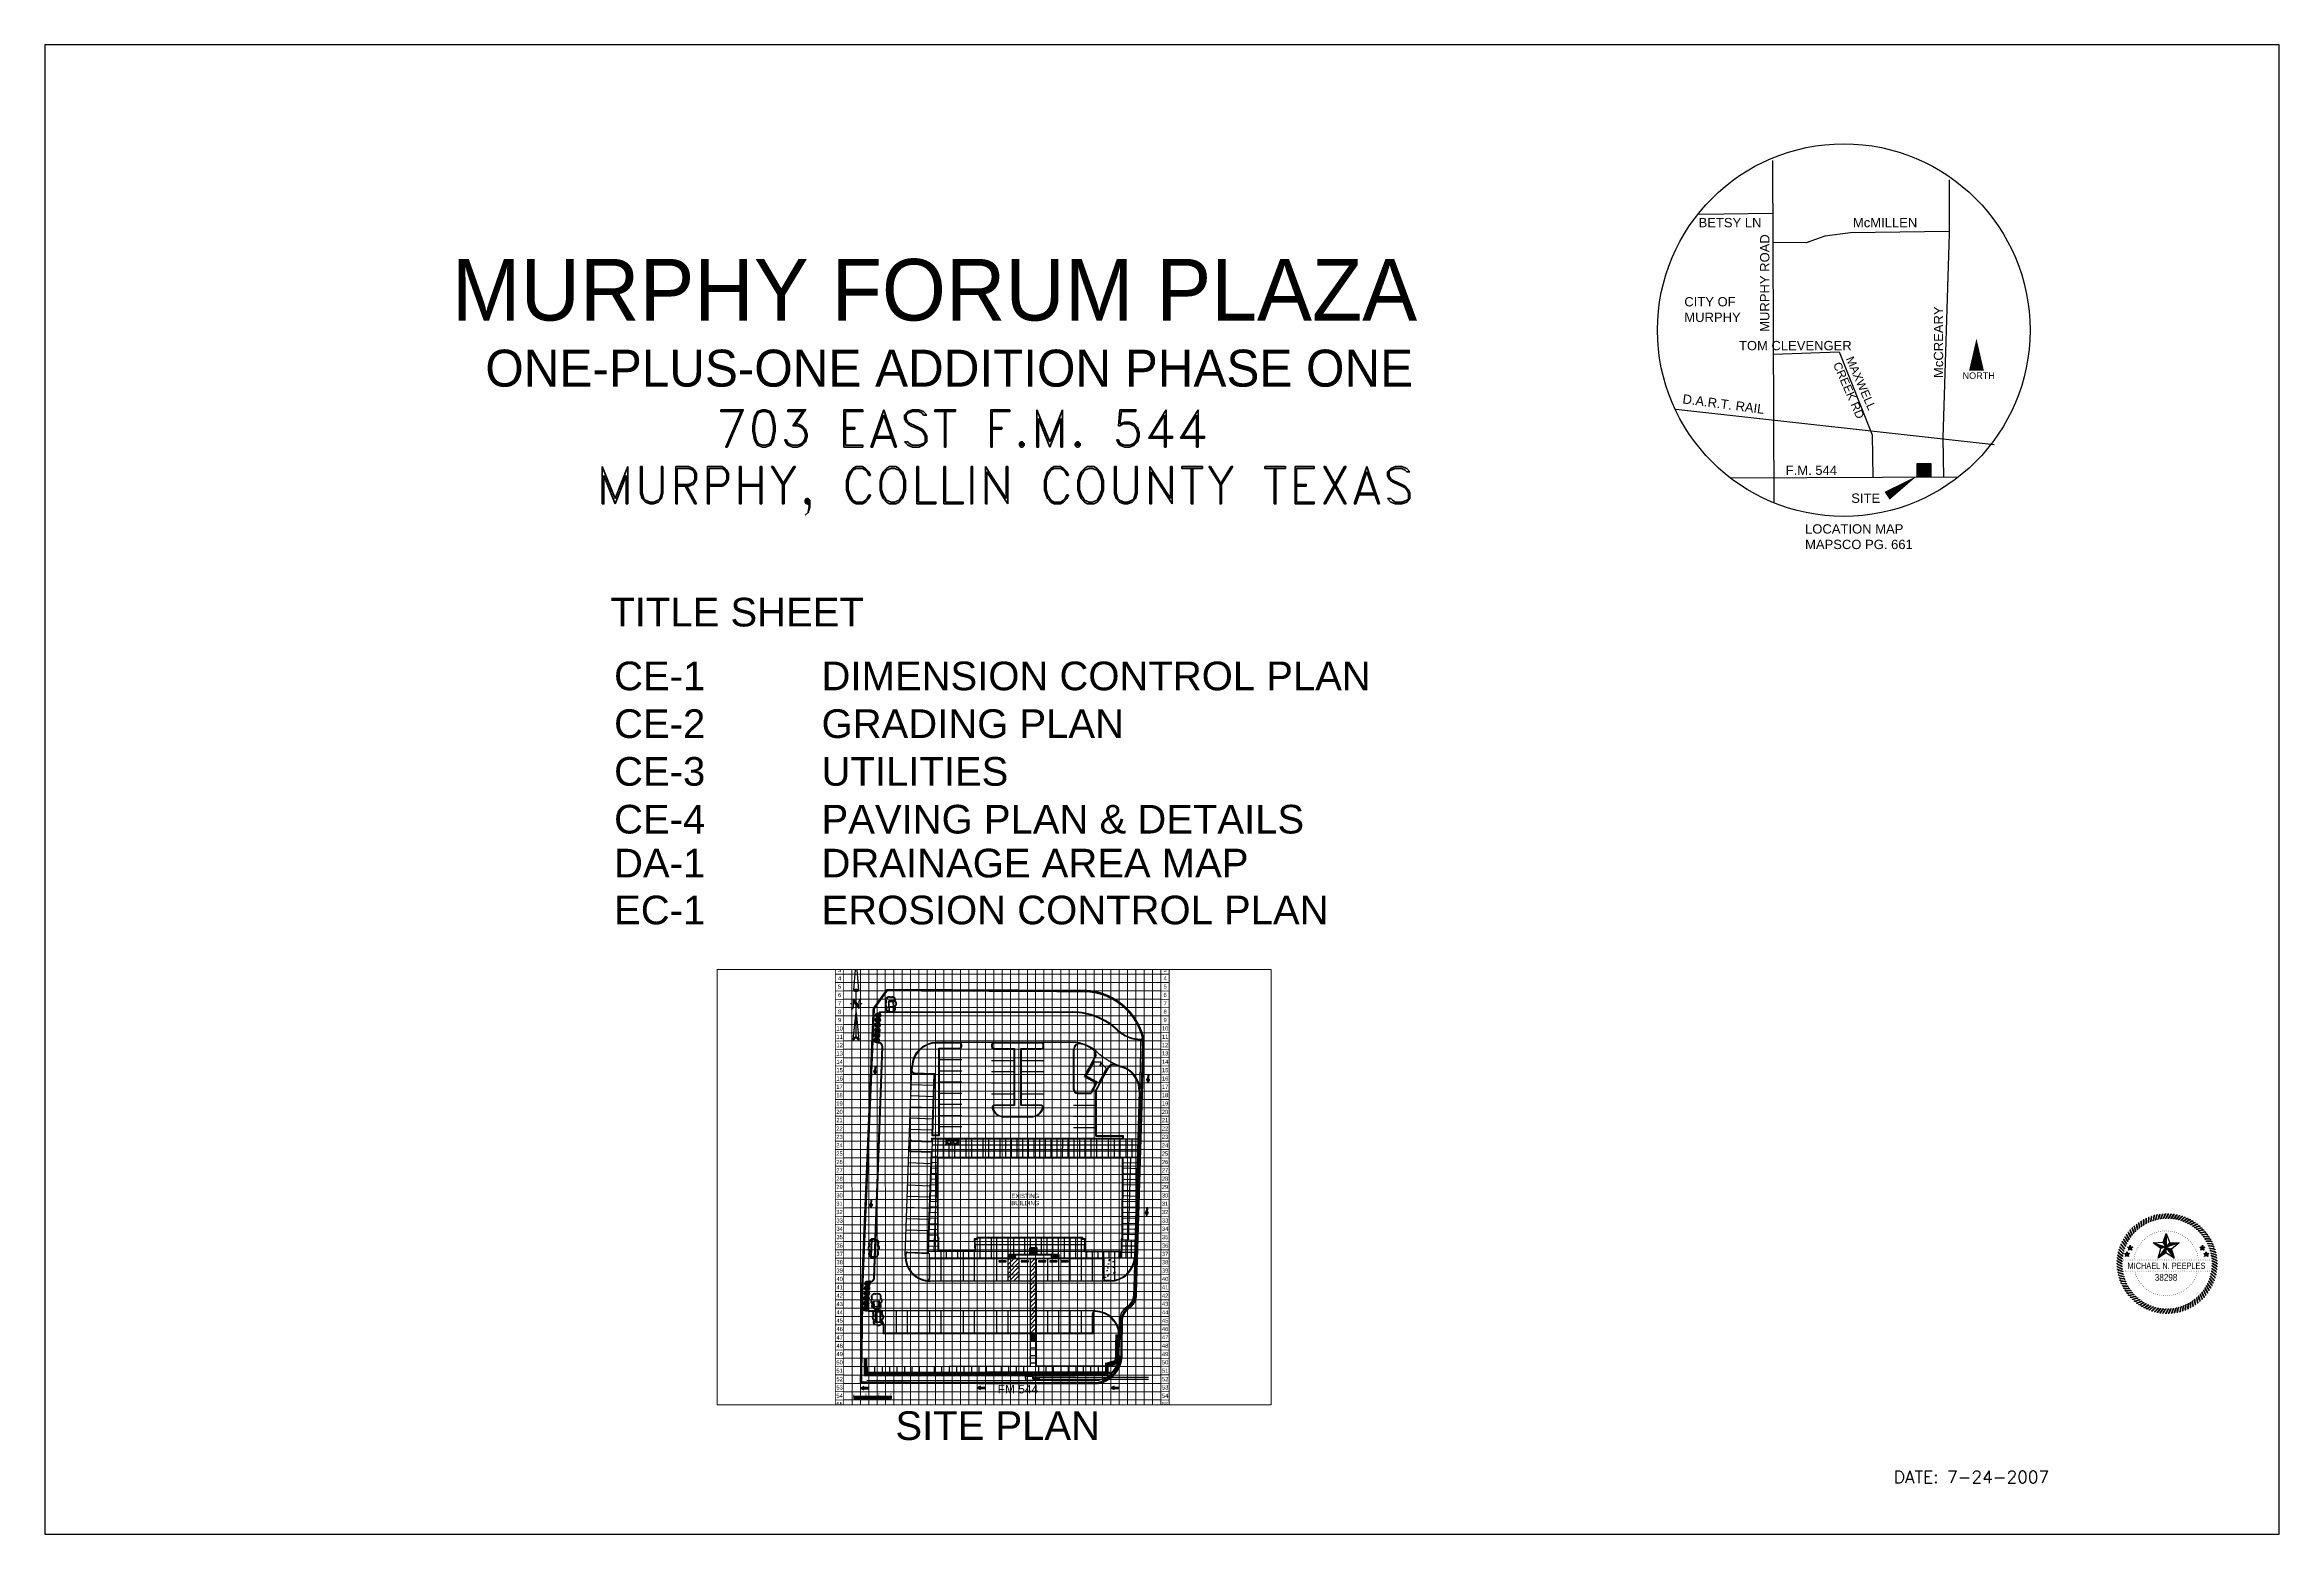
# Paper-space layout 'cover' of a CAD drawing. Header units: inches. Extents: x 0 to 36, y 0 to 24.
# The model-space entities are those that its viewports show. They can reach past a viewport. Long polylines and large blocks are cut down to what shows.
import ezdxf
from ezdxf.enums import TextEntityAlignment as Align

# ---------------------------------------------------------------- set-up
doc = ezdxf.new("R2010")
doc.units = ezdxf.units.IN
doc.header["$LTSCALE"] = 20
doc.header["$MEASUREMENT"] = 0
doc.linetypes.add('CENTER2', pattern=[1.125, 0.75, -0.125, 0.125, -0.125])
doc.linetypes.add('HIDDEN', pattern=[0.375, 0.25, -0.125])
for name, color, linetype in [('0-curb', 4, 'Continuous'), ('0-ex util TXT', 120, 'Continuous'), ('0-firelane', 71, 'CENTER2'), ('0-prkstripe', 1, 'Continuous'), ('BASE', 7, 'Continuous'), ('CO', 7, 'Continuous'), ('FIRELANE', 1, 'HIDDEN'), ('GRID', 254, 'HIDDEN'), ('HO', 1, 'Continuous'), ('LEGEND', 7, 'Continuous'), ('LIMITS OF DISTURBANCE', 1, 'HIDDEN'), ('NARROW', 7, 'Continuous'), ('SEAL-ENGINEERS', 3, 'Continuous'), ('SILT FENCE', 200, 'Continuous'), ('SRF-FLT', 7, 'Continuous'), ('TITLE_BLOCK', 1, 'Continuous'), ('vicmap', 3, 'Continuous')]:
    doc.layers.add(name, color=color, linetype=linetype)
doc.layers.add('BKL', color=51, linetype='Continuous', lineweight=20)
doc.styles.add('ARIAL-seal', font='ARIAL.TTF', dxfattribs={"height": 2})
doc.styles.add('HELV', font='HELV.shx')
doc.styles.add('HELV_SOLID', font='helsolid.shx', dxfattribs={"height": 1})
doc.styles.add("L200'", font='ARIAL.TTF', dxfattribs={"height": 0.001969})
doc.styles.add('ROMAND', font='ROMAND')
doc.styles.add('simplex', font='simplex.shx')
doc.styles.get("Standard").update_dxf_attribs({"font": 'ARIAL.TTF'})

# ---------------------------------------------------------------- blocks, each defined once
blk = doc.blocks.new('x-vicmap')
at = {"layer": 'vicmap'}
blk.add_hatch(color=256, dxfattribs=at).paths.add_polyline_path([(0.936, -1.579), (0.789, -1.579), (0.789, -1.431), (0.936, -1.431)])
for points in [[(-0.765, 1.822), (-0.752, -1.859)], [(1.132, 1.614), (1.132, 1.033), (1.064, -1.156), (1.07, -1.584)], [(-0.763, 1.254), (-1.554, 1.241)], [(1.132, 1.058), (0.073, 1.046), (-0.202, 1.009), (-0.404, 0.936), (-0.762, 0.942)], [(-0.758, -0.257), (-0.049, -0.232), (0.306, -1.125), (0.312, -1.582)], [(-1.805, -0.85), (1.615, -1.229)], [(1.23, -1.578), (-1.211, -1.59)]]:
    blk.add_lwpolyline(points, dxfattribs=at)
for points in [[(1.425, -0.09, 0, 0.16, 0), (1.425, -0.436, 0.16, 0.16, 0)], [(0.789, -1.565, 0, 0.1, 0), (0.465, -1.779, 0.1, 0.1, 0)]]:
    blk.add_lwpolyline(points, format="xyseb", dxfattribs=at)
blk.add_lwpolyline([(0.936, -1.579), (0.789, -1.579), (0.789, -1.431), (0.936, -1.431)], close=True, dxfattribs=at)
blk.add_circle((0, 0), 2.001, dxfattribs=at)
at = {"layer": 'vicmap', "attachment_point": 1}
for s, insert, char_height, width in [('BETSY LN', (-1.56, 1.205), 0.1, 0.96037), ('McMILLEN', (0.098, 1.205), 0.1, 0.71412), ('CITY OF MURPHY', (-1.713, 0.355), 0.1, 0.71412), ('TOM CLEVENGER', (-1.126, -0.116), 0.1, 1.60265), ('NORTH', (1.275, -0.454), 0.07, 1.60265), ('F.M. 544', (-0.624, -1.455), 0.1, 1.60265), ('SITE', (0.08, -1.755), 0.1, 1.60265), ('LOCATION MAP\\PMAPSCO PG. 661', (-0.416, -2.085), 0.1, 1.60265)]:
    blk.add_mtext(s, dxfattribs=dict(at, insert=insert, char_height=char_height, width=width))
for s, insert, char_height, width, rotation in [('MURPHY ROAD', (-0.899, -0.018), 0.1, 1.60265, 90), ('McCREARY', (0.967, -0.514), 0.1, 1.60265, 90), ('MAXWELL CREEK RD', (0.102, -0.271), 0.09, 0.90539, 293.6378), ('D.A.R.T. RAIL', (-1.724, -0.687), 0.1, 1.60265, 352.5655)]:
    blk.add_mtext(s, dxfattribs=dict(at, insert=insert, char_height=char_height, width=width, rotation=rotation))
blk = doc.blocks.new('A$C2CC64E2D')
at = {"layer": 'SEAL-ENGINEERS'}
for p, q in [((0.55, 0.9), (0, 0.89)), ((0, 0.89), (0.45, 0.52)), ((0, 0.89), (0.76, 0.65)), ((0.29, 0), (0.76, 0.65)), ((0.45, 0.52), (0.29, 0)), ((0.29, 0), (0.78, 0.31)), ((0.76, 0.65), (0.45, 0.52)), ((0.76, 1.44), (0.55, 0.9)), ((0.76, 0.65), (0.55, 0.9)), ((0.94, 0.93), (0.76, 1.44)), ((0.76, 1.44), (0.76, 0.65)), ((0.76, 0.65), (0.94, 0.93)), ((1.52, 0.89), (0.76, 0.65)), ((0.76, 0.65), (1.08, 0.56)), ((0.76, 0.65), (0.78, 0.31)), ((1.23, 0), (0.76, 0.65)), ((0.78, 0.31), (1.23, 0)), ((1.52, 0.89), (0.94, 0.93)), ((1.08, 0.56), (1.52, 0.89)), ((1.23, 0), (1.08, 0.56))]:
    blk.add_line(p, q, dxfattribs=at)
blk = doc.blocks.new('A$C56B60F09')
at = {"layer": 'SEAL-ENGINEERS'}
for p, q in [((0.48, 1.41), (0.05, 0.36)), ((0.6, 1.36), (0.16, 0.32))]:
    blk.add_line(p, q, dxfattribs=at)
for centre, radius, start, end in [((0.24, 0.23), 0.235, 142.61641, 245.33682), ((0.37, 0.14), 0.27, 139.60608, 211.35237), ((0.16, 1.58), 0.369, 332.64118, 23.33365), ((0.31, 1.47), 0.305, 341.77153, 48.79571)]:
    blk.add_arc(centre, radius, start, end, dxfattribs=at)
blk = doc.blocks.new('Mnpseal')
at = {"layer": 'SEAL-ENGINEERS'}
for p, q in [((8.68, 21.58), (8.88, 22.15)), ((8.88, 22.15), (8.88, 21.27)), ((8.88, 22.15), (9.11, 21.55)), ((17.34, 24.99), (20.53, 25.17)), ((17.34, 24.99), (21.51, 23.63)), ((19.75, 23.17), (17.34, 24.99)), ((18.93, 20.08), (21.51, 23.63)), ((18.93, 20.08), (19.75, 23.17)), ((21.41, 21.81), (18.93, 20.08)), ((21.51, 23.63), (19.75, 23.17)), ((20.53, 25.17), (21.51, 28.02)), ((21.51, 23.63), (20.53, 25.17)), ((21.51, 23.63), (21.41, 21.81)), ((24.09, 20.08), (21.41, 21.81)), ((21.51, 28.02), (21.51, 23.63)), ((21.51, 28.02), (22.67, 25.05)), ((21.51, 23.63), (22.67, 25.05)), ((25.69, 24.99), (21.51, 23.63)), ((24.09, 20.08), (21.51, 23.63)), ((21.51, 23.63), (23.22, 22.97)), ((22.67, 25.05), (25.69, 24.99)), ((25.69, 24.99), (23.22, 22.97)), ((23.22, 22.97), (24.09, 20.08)), ((34.23, 21.58), (34.42, 22.15)), ((34.42, 22.15), (34.66, 21.55)), ((34.42, 22.15), (34.42, 21.27)), ((8.04, 21.54), (8.68, 21.58)), ((8.04, 21.54), (8.88, 21.27)), ((8.52, 21.18), (8.04, 21.54)), ((8.36, 20.56), (8.88, 21.27)), ((8.36, 20.56), (8.52, 21.18)), ((8.86, 20.9), (8.36, 20.56)), ((8.88, 21.27), (8.52, 21.18)), ((8.88, 21.27), (8.68, 21.58)), ((8.88, 21.27), (8.86, 20.9)), ((9.39, 20.56), (8.86, 20.9)), ((8.88, 21.27), (9.11, 21.55)), ((9.71, 21.54), (8.88, 21.27)), ((9.39, 20.56), (8.88, 21.27)), ((8.88, 21.27), (9.22, 21.14)), ((9.11, 21.55), (9.71, 21.54)), ((9.71, 21.54), (9.22, 21.14)), ((9.22, 21.14), (9.39, 20.56)), ((33.59, 21.54), (34.23, 21.58)), ((33.59, 21.54), (34.42, 21.27)), ((34.07, 21.18), (33.59, 21.54)), ((33.91, 20.56), (34.42, 21.27)), ((33.91, 20.56), (34.07, 21.18)), ((34.4, 20.9), (33.91, 20.56)), ((34.42, 21.27), (34.07, 21.18)), ((34.42, 21.27), (34.23, 21.58)), ((34.42, 21.27), (34.4, 20.9)), ((34.94, 20.56), (34.4, 20.9)), ((34.42, 21.27), (34.66, 21.55)), ((35.26, 21.54), (34.42, 21.27)), ((34.42, 21.27), (34.77, 21.14)), ((34.94, 20.56), (34.42, 21.27)), ((34.66, 21.55), (35.26, 21.54)), ((35.26, 21.54), (34.77, 21.14)), ((34.77, 21.14), (34.94, 20.56))]:
    blk.add_line(p, q, dxfattribs=at)
at = {"layer": 'SEAL-ENGINEERS', "const_width": 0.112}
for points in [[(19.76, 28.72, -1), (19.65, 28.69, -1)], [(20.41, 28.81, -1), (20.3, 28.79, -1)], [(21.07, 28.85, -1), (20.95, 28.85, -1)], [(21.72, 28.86, -1), (21.61, 28.86, -1)], [(22.38, 28.83, -1), (22.27, 28.84, -1)], [(23.03, 28.75, -1), (22.92, 28.77, -1)], [(11.63, 21.83, -1), (11.6, 21.72, -1)], [(11.86, 22.44, -1), (11.82, 22.34, -1)], [(12.14, 23.04, -1), (12.09, 22.94, -1)], [(12.45, 23.62, -1), (12.39, 23.52, -1)], [(12.79, 24.18, -1), (12.73, 24.09, -1)], [(13.17, 24.72, -1), (13.11, 24.63, -1)], [(13.59, 25.23, -1), (13.52, 25.14, -1)], [(14.03, 25.71, -1), (13.95, 25.63, -1)], [(14.5, 26.17, -1), (14.42, 26.09, -1)], [(15.01, 26.59, -1), (14.92, 26.52, -1)], [(15.53, 26.99, -1), (15.44, 26.92, -1)], [(16.08, 27.34, -1), (15.99, 27.28, -1)], [(16.66, 27.67, -1), (16.56, 27.61, -1)], [(17.25, 27.95, -1), (17.15, 27.91, -1)], [(17.86, 28.2, -1), (17.75, 28.16, -1)], [(18.48, 28.41, -1), (18.37, 28.38, -1)], [(19.11, 28.58, -1), (19.01, 28.56, -1)], [(23.68, 28.64, -1), (23.57, 28.66, -1)], [(24.32, 28.48, -1), (24.21, 28.51, -1)], [(24.95, 28.29, -1), (24.84, 28.32, -1)], [(25.56, 28.05, -1), (25.46, 28.09, -1)], [(26.16, 27.78, -1), (26.06, 27.83, -1)], [(26.74, 27.47, -1), (26.64, 27.52, -1)], [(27.3, 27.12, -1), (27.2, 27.18, -1)], [(27.83, 26.74, -1), (27.74, 26.81, -1)], [(28.35, 26.33, -1), (28.26, 26.4, -1)], [(28.83, 25.88, -1), (28.75, 25.96, -1)], [(29.29, 25.41, -1), (29.21, 25.49, -1)], [(29.71, 24.91, -1), (29.64, 25, -1)], [(30.1, 24.38, -1), (30.04, 24.47, -1)], [(30.46, 23.83, -1), (30.4, 23.92, -1)], [(30.78, 23.26, -1), (30.73, 23.36, -1)], [(31.07, 22.67, -1), (31.02, 22.77, -1)], [(31.32, 22.06, -1), (31.28, 22.16, -1)], [(31.53, 21.44, -1), (31.5, 21.54, -1)], [(7.83, 19.48, -1), (7.72, 19.48, -1)], [(7.83, 15.88, -1), (7.72, 15.88, -1)], [(8.57, 19.48, -1), (8.45, 19.48, -1)], [(8.57, 15.88, -1), (8.45, 15.88, -1)], [(9.3, 19.48, -1), (9.18, 19.48, -1)], [(9.3, 15.88, -1), (9.18, 15.88, -1)], [(10.03, 19.48, -1), (9.92, 19.48, -1)], [(10.03, 15.88, -1), (9.92, 15.88, -1)], [(10.76, 19.48, -1), (10.65, 19.48, -1)], [(10.76, 15.88, -1), (10.65, 15.88, -1)], [(11.16, 19.92, -1), (11.15, 19.81, -1)], [(11.28, 20.56, -1), (11.26, 20.45, -1)], [(11.43, 21.2, -1), (11.41, 21.09, -1)], [(11.49, 19.48, -1), (11.38, 19.48, -1)], [(11.49, 15.88, -1), (11.38, 15.88, -1)], [(11.5, 15.36, -1), (11.54, 15.26, -1)], [(11.71, 14.74, -1), (11.75, 14.64, -1)], [(12.22, 19.48, -1), (12.11, 19.48, -1)], [(12.22, 15.88, -1), (12.11, 15.88, -1)], [(12.95, 19.48, -1), (12.84, 19.48, -1)], [(12.95, 15.88, -1), (12.84, 15.88, -1)], [(13.68, 19.48, -1), (13.57, 19.48, -1)], [(13.68, 15.88, -1), (13.57, 15.88, -1)], [(14.41, 19.48, -1), (14.3, 19.48, -1)], [(14.41, 15.88, -1), (14.3, 15.88, -1)], [(15.14, 19.48, -1), (15.03, 19.48, -1)], [(15.14, 15.88, -1), (15.03, 15.88, -1)], [(15.88, 19.48, -1), (15.76, 19.48, -1)], [(15.88, 15.88, -1), (15.76, 15.88, -1)], [(16.61, 19.48, -1), (16.49, 19.48, -1)], [(16.61, 15.88, -1), (16.49, 15.88, -1)], [(17.34, 19.48, -1), (17.23, 19.48, -1)], [(17.34, 15.88, -1), (17.23, 15.88, -1)], [(18.07, 19.48, -1), (17.96, 19.48, -1)], [(18.07, 15.88, -1), (17.96, 15.88, -1)], [(18.8, 19.48, -1), (18.69, 19.48, -1)], [(18.8, 15.88, -1), (18.69, 15.88, -1)], [(19.53, 19.48, -1), (19.42, 19.48, -1)], [(19.53, 15.88, -1), (19.42, 15.88, -1)], [(20.26, 19.48, -1), (20.15, 19.48, -1)], [(20.26, 15.88, -1), (20.15, 15.88, -1)], [(20.99, 19.48, -1), (20.88, 19.48, -1)], [(20.99, 15.88, -1), (20.88, 15.88, -1)], [(21.72, 19.48, -1), (21.61, 19.48, -1)], [(21.72, 15.88, -1), (21.61, 15.88, -1)], [(22.45, 19.48, -1), (22.34, 19.48, -1)], [(22.45, 15.88, -1), (22.34, 15.88, -1)], [(23.19, 19.48, -1), (23.07, 19.48, -1)], [(23.19, 15.88, -1), (23.07, 15.88, -1)], [(23.92, 19.48, -1), (23.8, 19.48, -1)], [(23.92, 15.88, -1), (23.8, 15.88, -1)], [(24.65, 19.48, -1), (24.54, 19.48, -1)], [(24.65, 15.88, -1), (24.54, 15.88, -1)], [(25.38, 19.48, -1), (25.27, 19.48, -1)], [(25.38, 15.88, -1), (25.27, 15.88, -1)], [(26.11, 19.48, -1), (26, 19.48, -1)], [(26.11, 15.88, -1), (26, 15.88, -1)], [(26.84, 19.48, -1), (26.73, 19.48, -1)], [(26.84, 15.88, -1), (26.73, 15.88, -1)], [(27.57, 19.48, -1), (27.46, 19.48, -1)], [(27.57, 15.88, -1), (27.46, 15.88, -1)], [(28.3, 19.48, -1), (28.19, 19.48, -1)], [(28.3, 15.88, -1), (28.19, 15.88, -1)], [(29.03, 19.48, -1), (28.92, 19.48, -1)], [(29.03, 15.88, -1), (28.92, 15.88, -1)], [(29.76, 19.48, -1), (29.65, 19.48, -1)], [(29.76, 15.88, -1), (29.65, 15.88, -1)], [(30.5, 19.48, -1), (30.38, 19.48, -1)], [(30.5, 15.88, -1), (30.38, 15.88, -1)], [(31.23, 19.48, -1), (31.11, 19.48, -1)], [(31.23, 15.88, -1), (31.11, 15.88, -1)], [(31.17, 14.36, -1), (31.21, 14.46, -1)], [(31.4, 14.97, -1), (31.44, 15.08, -1)], [(31.7, 20.8, -1), (31.67, 20.91, -1)], [(31.83, 20.16, -1), (31.81, 20.27, -1)], [(31.96, 19.48, -1), (31.85, 19.48, -1)], [(31.96, 15.88, -1), (31.85, 15.88, -1)], [(32.69, 19.48, -1), (32.58, 19.48, -1)], [(32.69, 15.88, -1), (32.58, 15.88, -1)], [(33.42, 19.48, -1), (33.31, 19.48, -1)], [(33.42, 15.88, -1), (33.31, 15.88, -1)], [(34.15, 19.48, -1), (34.04, 19.48, -1)], [(34.15, 15.88, -1), (34.04, 15.88, -1)], [(34.88, 19.48, -1), (34.77, 19.48, -1)], [(34.88, 15.88, -1), (34.77, 15.88, -1)], [(35.61, 19.48, -1), (35.5, 19.48, -1)], [(35.61, 15.88, -1), (35.5, 15.88, -1)], [(11.96, 14.13, -1), (12.01, 14.03, -1)], [(12.25, 13.54, -1), (12.3, 13.44, -1)], [(12.57, 12.97, -1), (12.63, 12.87, -1)], [(12.93, 12.42, -1), (13, 12.33, -1)], [(13.32, 11.89, -1), (13.39, 11.8, -1)], [(13.75, 11.39, -1), (13.82, 11.31, -1)], [(14.2, 10.91, -1), (14.28, 10.84, -1)], [(14.69, 10.47, -1), (14.77, 10.4, -1)], [(15.2, 10.06, -1), (15.29, 9.99, -1)], [(15.74, 9.68, -1), (15.83, 9.62, -1)], [(16.29, 9.33, -1), (16.39, 9.28, -1)], [(16.87, 9.02, -1), (16.98, 8.97, -1)], [(17.47, 8.75, -1), (17.58, 8.71, -1)], [(18.09, 8.51, -1), (18.19, 8.48, -1)], [(18.71, 8.32, -1), (18.82, 8.29, -1)], [(19.35, 8.16, -1), (19.46, 8.14, -1)], [(20, 8.04, -1), (20.11, 8.03, -1)], [(20.65, 7.97, -1), (20.76, 7.96, -1)], [(21.31, 7.94, -1), (21.42, 7.94, -1)], [(21.97, 7.94, -1), (22.08, 7.95, -1)], [(22.62, 7.99, -1), (22.73, 8.01, -1)], [(23.27, 8.08, -1), (23.38, 8.1, -1)], [(23.92, 8.21, -1), (24.03, 8.24, -1)], [(24.55, 8.38, -1), (24.66, 8.42, -1)], [(25.18, 8.59, -1), (25.28, 8.64, -1)], [(25.78, 8.84, -1), (25.88, 8.89, -1)], [(26.38, 9.13, -1), (26.47, 9.18, -1)], [(26.95, 9.45, -1), (27.04, 9.51, -1)], [(27.5, 9.81, -1), (27.59, 9.88, -1)], [(28.03, 10.21, -1), (28.11, 10.28, -1)], [(28.53, 10.63, -1), (28.61, 10.71, -1)], [(29, 11.09, -1), (29.08, 11.17, -1)], [(29.45, 11.57, -1), (29.52, 11.66, -1)], [(29.86, 12.08, -1), (29.92, 12.17, -1)], [(30.24, 12.62, -1), (30.3, 12.71, -1)], [(30.59, 13.18, -1), (30.64, 13.28, -1)], [(30.9, 13.76, -1), (30.94, 13.86, -1)]]:
    blk.add_lwpolyline(points, format="xyb", close=True, dxfattribs=at)
at = {"layer": 'SEAL-ENGINEERS'}
for points in [[(21.49, 23.64), (17.41, 24.97), (19.76, 23.19), (17.41, 24.97)], [(21.52, 23.64), (18.98, 20.12), (21.43, 21.79), (18.98, 20.12)], [(21.52, 23.64), (21.49, 27.93), (20.54, 25.17), (21.49, 27.93)], [(21.52, 23.67), (25.65, 24.97), (22.64, 25.07), (25.63, 25)], [(21.55, 23.6), (24.09, 20.16), (23.19, 23.02), (24.09, 20.09)]]:
    blk.add_solid(points, dxfattribs=at)
at = {"layer": 'SEAL-ENGINEERS', "extrusion": (0, 0, -1), "xscale": 1.1, "yscale": 1.1, "zscale": -1.1}
for p, rotation in [((-10.54, 27.36), 0.8181818181844184), ((-11.08, 27.99), 4.090909090911753), ((-11.65, 28.58), 7.363636363639007), ((-12.25, 29.15), 10.63636363636626), ((-12.89, 29.67), 13.90909090909351), ((-13.55, 30.16), 17.18181818182086), ((-14.24, 30.62), 20.4545454545481), ((-14.96, 31.03), 23.72727272727535), ((-15.7, 31.4), 27.00000000000269), ((-16.46, 31.72), 30.27272727272995), ((-17.23, 32.01), 33.5454545454572), ((-18.02, 32.25), 36.81818181818453), ((-18.83, 32.44), 40.09090909091179), ((-19.64, 32.59), 43.36363636363905), ((-20.46, 32.69), 46.63636363636629), ((-21.28, 32.74), 49.90909090909364), ((-22.11, 32.75), 53.18181818182088), ((-22.93, 32.71), 56.45454545454813), ((-23.75, 32.62), 59.72727272727547), ((-24.57, 32.48), 63.00000000000274), ((-25.37, 32.3), 66.27272727273), ((-26.17, 32.08), 69.54545454545723), ((-26.95, 31.8), 72.81818181818456), ((-27.71, 31.49), 76.09090909091181), ((-28.45, 31.13), 79.36363636363906), ((-29.18, 30.73), 82.63636363636634), ((-29.87, 30.29), 85.90909090909365), ((-30.55, 29.81), 89.18181818182092), ((-31.19, 29.29), 92.45454545454815), ((-31.8, 28.74), 95.72727272727542), ((-32.38, 28.15), 99.00000000000267), ((-7.54, 20.65), 331.3636363636389), ((-7.7, 21.46), 334.6363636363662), ((-7.9, 22.26), 337.9090909090935), ((-8.15, 23.05), 341.1818181818207), ((-8.44, 23.82), 344.4545454545481), ((-8.78, 24.57), 347.7272727272753), ((-9.16, 25.3), 351.0000000000026), ((-9.58, 26.01), 354.2727272727299), ((-10.04, 26.7), 357.5454545454571), ((-32.93, 27.53), 102.27272727273), ((-33.44, 26.88), 105.5454545454572), ((-33.91, 26.2), 108.8181818181844), ((-34.34, 25.5), 112.0909090909118), ((-34.73, 24.77), 115.363636363639), ((-35.08, 24.02), 118.6363636363663), ((-35.39, 23.25), 121.9090909090935), ((-35.65, 22.47), 125.1818181818208), ((-35.86, 21.67), 128.4545454545481), ((-7.38, 17.36), 318.2727272727299), ((-7.35, 18.18), 321.5454545454571), ((-7.45, 16.53), 315.0000000000026), ((-7.36, 19.01), 324.8181818181844), ((-7.58, 15.72), 311.7272727272759), ((-7.75, 14.91), 308.4545454545486), ((-7.43, 19.83), 328.0909090909117), ((-7.96, 14.11), 305.1818181818213), ((-35.71, 14.33), 157.9090909090935), ((-35.91, 15.13), 154.6363636363662), ((-36.03, 20.87), 131.7272727272753), ((-36.07, 15.94), 151.3636363636389), ((-36.16, 20.05), 135.0000000000026), ((-36.18, 16.75), 148.0909090909117), ((-36.23, 19.23), 138.2727272727299), ((-36.25, 17.58), 144.8181818181844), ((-36.26, 18.4), 141.5454545454571), ((-8.23, 13.33), 301.9090909090941), ((-8.53, 12.56), 298.6363636363668), ((-8.88, 11.81), 295.3636363636394), ((-9.27, 11.09), 292.0909090909121), ((-9.7, 10.38), 288.8181818181849), ((-10.17, 9.7), 285.5454545454576), ((-10.68, 9.05), 282.2727272727303), ((-11.23, 8.43), 279.000000000003), ((-11.81, 7.85), 275.7272727272757), ((-12.42, 7.29), 272.4545454545484), ((-31.36, 7.44), 190.6363636363662), ((-31.96, 8), 187.3636363636388), ((-32.53, 8.6), 184.0909090909116), ((-33.07, 9.23), 180.8181818181843), ((-33.57, 9.88), 177.545454545457), ((-34.03, 10.57), 174.2727272727298), ((-34.45, 11.28), 171.0000000000025), ((-34.83, 12.01), 167.7272727272752), ((-35.17, 12.77), 164.454545454548), ((-35.46, 13.54), 161.1818181818207), ((-13.06, 6.77), 269.1818181818211), ((-13.74, 6.29), 265.9090909090938), ((-14.43, 5.85), 262.6363636363665), ((-15.16, 5.45), 259.3636363636393), ((-15.9, 5.09), 256.090909090912), ((-16.66, 4.78), 252.8181818181847), ((-17.44, 4.51), 249.5454545454574), ((-18.24, 4.28), 246.2727272727301), ((-19.04, 4.1), 243.0000000000028), ((-19.86, 3.97), 239.7272727272755), ((-20.68, 3.88), 236.4545454545482), ((-21.5, 3.84), 233.1818181818209), ((-22.33, 3.84), 229.9090909090936), ((-23.15, 3.9), 226.6363636363663), ((-23.97, 4), 223.363636363639), ((-24.79, 4.14), 220.0909090909118), ((-25.59, 4.34), 216.8181818181845), ((-26.38, 4.58), 213.5454545454572), ((-27.15, 4.86), 210.27272727273), ((-27.91, 5.19), 207.0000000000026), ((-28.65, 5.56), 203.7272727272753), ((-29.37, 5.97), 200.4545454545481), ((-30.06, 6.42), 197.1818181818207), ((-30.72, 6.91), 193.9090909090935)]:
    blk.add_blockref('A$C56B60F09', p, dxfattribs=dict(at, rotation=rotation))
at = {"layer": 'SEAL-ENGINEERS', "xscale": -1.1, "yscale": 1.1, "zscale": 1.1}
for p in [(10.74, 22.62), (34, 22.62)]:
    blk.add_blockref('A$C2CC64E2D', p, dxfattribs=at)
at = {"layer": 'SEAL-ENGINEERS', "style": 'ARIAL-seal', "width": 0.850642}
blk.add_text('MICHAEL N. PEEPLES', height=2, dxfattribs=at).set_placement((9.05, 16.61), (34.14, 16.61), align=Align.FIT)
blk.add_text('38298', height=2.2, dxfattribs=at).set_placement((17.85, 12.78))
blk = doc.blocks.new('North Arrow')
at = {"layer": 'NARROW'}
for p, q in [((0, 0), (22.4, 2)), ((0, 0), (22.3, -2)), ((28.8, -2.1), (34, 2.3)), ((36.2, 2.3), (30.5, 2.3)), ((36.2, 2.3), (31, -2.1)), ((32.4, 3.1), (32.4, 4.6)), ((39.1, 0), (60, 2.1)), ((31.2, 0), (21.7, 0)), ((21.7, 0), (21.7, 0)), ((28.8, -2.1), (35, -2.1)), ((32.4, -4.3), (32.4, -2.8)), ((57.5, 0), (33.4, 0)), ((59.8, -2.1), (39, 0)), ((57.7, 0), (57.8, 0)), ((57.8, -0.1), (57.7, 0))]:
    blk.add_line(p, q, dxfattribs=at)
blk.add_lwpolyline([(22.4, -2), (22.6, -1.9, 0.091577), (22.9, -1.4, 0.048306), (23, -0.8), (23.1, 0), (23, 0.8, 0.048306), (22.9, 1.4, 0.091577), (22.6, 1.9), (22.4, 2), (22.1, 1.9, 0.091577), (21.9, 1.4, 0.048306), (21.7, 0.8), (21.7, 0), (21.7, -0.8, 0.048306), (21.9, -1.4, 0.091577), (22.1, -1.9)], format="xyb", close=True, dxfattribs=at)
for points in [[(57.5, 0), (57.4, 0.1, -0.066818), (57.7, 0.5, -0.03073), (58, 0.8), (58.5, 1.3), (59.1, 1.7, -0.03073), (59.5, 2, -0.066818), (59.9, 2.1), (60, 2.1)], [(60, 2.1), (60.1, 1.9, -0.066818), (59.8, 1.6, -0.03073), (59.4, 1.1), (59, 0.7), (58.4, 0.3, -0.03073), (58, 0.1, -0.036692), (57.8, 0)], [(57.5, 0), (57.4, -0.2, 0.066818), (57.7, -0.5, 0.03073), (58, -0.9), (58.5, -1.4), (59.1, -1.8, 0.03073), (59.5, -2, 0.066818), (59.9, -2.2), (60, -2.1)], [(60, -2.1), (60.1, -2, 0.066818), (59.8, -1.6, 0.03073), (59.4, -1.2), (59, -0.8), (58.4, -0.4, 0.03073), (58, -0.1, 0.036692), (57.8, 0)]]:
    blk.add_lwpolyline(points, format="xyb", dxfattribs=at)
for centre, start, end in [((30.5, 3.9), 178.8769, 270), ((35, -3.6), 358.8769, 90)]:
    blk.add_arc(centre, 1.53, start, end, dxfattribs=at)
for points in [[(23.1, 0), (21.7, 0.8), (23, 0.7), (21.9, 1.4)], [(23, -0.8), (21.7, 0), (23.1, 0), (21.7, 0.8)], [(23, 0.7), (21.9, 1.4), (22.9, 1.4), (22.1, 1.9)], [(22.9, 1.4), (22.1, 1.9), (22.6, 1.9), (22.4, 2)], [(31, -2.1), (36.2, 2.4), (28.7, -2.1), (34, 2.4)], [(57.4, 0.1), (57.7, 0), (57.5, 0.2), (57.8, 0)], [(57.5, 0), (57.7, 0), (57.4, 0.1), (57.7, 0)], [(57.5, 0.2), (57.8, 0), (57.6, 0.4), (57.9, 0.1)], [(57.6, 0.4), (57.9, 0.1), (57.7, 0.5), (58.1, 0.1)], [(57.7, 0.5), (58.1, 0.1), (57.8, 0.7), (58.3, 0.3)], [(57.8, 0.7), (58.3, 0.3), (58, 0.9), (58.5, 0.4)], [(58, 0.9), (58.5, 0.4), (58.3, 1.1), (58.7, 0.6)], [(58.3, 1.1), (58.7, 0.6), (58.5, 1.3), (59, 0.8)], [(58.5, 1.3), (59, 0.8), (58.7, 1.4), (59.3, 1)], [(59.3, 1), (58.7, 1.4), (59.4, 1.1), (59, 1.6)], [(59.4, 1.1), (59, 1.6), (59.6, 1.3), (59.3, 1.8)], [(59.6, 1.3), (59.3, 1.8), (59.8, 1.6), (59.5, 2)], [(59.8, 1.6), (59.5, 2), (59.9, 1.7), (59.7, 2)], [(59.9, 1.7), (59.7, 2), (60.1, 1.9), (59.9, 2.1)], [(60.1, 1.9), (59.9, 2.1), (60, 2.1)], [(22.9, -1.4), (21.7, -0.9), (23, -0.8), (21.7, 0)], [(22.6, -1.9), (21.9, -1.4), (22.9, -1.4), (21.7, -0.9)], [(22.4, -2), (22.1, -1.9), (22.6, -1.9), (21.9, -1.4)], [(57.4, -0.1), (57.7, 0), (57.5, 0), (57.7, 0)], [(57.5, -0.2), (57.7, 0), (57.4, -0.1), (57.7, 0)], [(57.5, -0.3), (57.8, -0.1), (57.5, -0.2), (57.7, 0)], [(57.6, -0.5), (57.9, -0.1), (57.5, -0.3), (57.8, -0.1)], [(57.8, -0.7), (58.1, -0.2), (57.6, -0.5), (57.9, -0.1)], [(58, -0.9), (58.3, -0.3), (57.8, -0.7), (58.1, -0.2)], [(58.2, -1.1), (58.6, -0.5), (58, -0.9), (58.3, -0.3)], [(58.6, -1.4), (58.9, -0.8), (58.2, -1.1), (58.6, -0.5)], [(58.9, -1.6), (59.2, -1), (58.6, -1.4), (58.9, -0.8)], [(59.1, -1.8), (59.6, -1.4), (58.9, -1.7), (59.2, -1)], [(59.3, -1.9), (59.8, -1.6), (59.1, -1.8), (59.6, -1.4)], [(59.5, -1.3), (59.4, -1.2), (59.2, -1)], [(59.6, -2.1), (59.9, -1.8), (59.3, -1.9), (59.8, -1.6)], [(59.8, -2.1), (60, -2), (59.6, -2.1), (59.9, -1.8)], [(59.9, -2.2), (60, -2.1), (59.8, -2.1), (60, -2)]]:
    blk.add_solid(points, dxfattribs=at)
blk = doc.blocks.new('A$C7B77558D')
at = {"layer": 'LEGEND'}
h = blk.add_hatch(dxfattribs=at)
h.set_pattern_fill('ANSI31', color=3, style=0)
h.set_pattern_definition([(45, (-9828.00544, -9597.22343), (-0.0883883476, 0.0883883476), [])])
edge = h.paths.add_edge_path()
edge.add_arc((3.3, 20.3), 2.29, 0, 360)
h = blk.add_hatch(dxfattribs=at)
h.set_pattern_fill('ANSI31', color=3, style=0)
h.set_pattern_definition([(45, (-9827.7023, -9593.03148), (-0.0883883476, 0.0883883476), [])])
edge = h.paths.add_edge_path()
edge.add_arc((3.6, 24.5), 2.29, 0, 360)
h = blk.add_hatch(dxfattribs=at)
h.set_pattern_fill('ANSI31', color=3, style=0)
h.set_pattern_definition([(45, (-9828.99282, -9615.23976), (-0.0883883476, 0.0883883476), [])])
edge = h.paths.add_edge_path()
edge.add_arc((2.3, 2.3), 2.29, 0, 360)
h = blk.add_hatch(dxfattribs=at)
h.set_pattern_fill('ANSI31', color=3, style=0)
h.set_pattern_definition([(45, (-9828.68278, -9610.74565), (-0.0883883476, 0.0883883476), [])])
edge = h.paths.add_edge_path()
edge.add_arc((2.6, 6.8), 2.29, 0, 360)
h = blk.add_hatch(dxfattribs=at)
h.set_pattern_fill('ANSI31', color=3, style=0)
h.set_pattern_definition([(45, (-9828.42441, -9606.25155), (-0.0883883476, 0.0883883476), [])])
edge = h.paths.add_edge_path()
edge.add_arc((2.9, 11.3), 2.29, 0, 360)
h = blk.add_hatch(dxfattribs=at)
h.set_pattern_fill('ANSI31', color=3, style=0)
h.set_pattern_definition([(45, (-9828.21772, -9601.70578), (-0.0883883476, 0.0883883476), [])])
edge = h.paths.add_edge_path()
edge.add_arc((3.1, 15.8), 2.29, 0, 360)
at = {"layer": 'LEGEND', "color": 3}
for centre in [(3.3, 20.3), (3.6, 24.5), (2.3, 2.3), (2.6, 6.8), (2.9, 11.3), (3.1, 15.8)]:
    blk.add_circle(centre, 2.29, dxfattribs=at)
blk = doc.blocks.new('arrow')
blk.add_lwpolyline([(-67, -25), (-59, -25), (-60, -56), (-52, -56), (-52, -25), (-44, -26), (-55, -2), (-67, -25)], close=True)
at = {"color": 254}
for points in [[(-44, -26), (-67, -25), (-55, -2), (-67, -25)], [(-60, -56), (-52, -56), (-59, -25), (-52, -25)]]:
    blk.add_solid(points, dxfattribs=at)

msp = doc.modelspace()

# ---------------------------------------------------------------- hatches: boundary and pattern name
h = msp.add_hatch(color=7)
h.paths.add_polyline_path([(9776.2, 9669.4), (9776.2, 9670.3), (9766.2, 9670.3), (9766.2, 9669.4)])
h.paths.add_polyline_path([(9776.2, 9669.4), (9776.2, 9668.5), (9786.2, 9668.5), (9786.2, 9669.4)])
h.paths.add_polyline_path([(9786.2, 9670.3), (9786.2, 9669.4), (9796.2, 9669.4), (9796.2, 9670.3)])
at = {"layer": '0-curb'}
h = msp.add_hatch(dxfattribs=at)
h.set_pattern_fill('AR-SAND', scale=4, angle=69, style=0)
h.set_pattern_definition([(106.5, (0, 0), (-7.285679, 2.52681), [0, -6.08, 0, -6.8, 0, -6.5]), (76.5, (0, 0), (-8.001876, 10.654382), [0, -3.28, 0, -5.48, 0, -2.1]), (36.5, (-1.763, -4.593), (4.4429018, 11.6373196), [0, -2, 0, -7.2, 0, -9.4]), (26.5, (-1.763, -4.593), (1.031675, 12.483967), [0, -1, 0, -4.72, 0, -5.4])])
h.paths.add_polyline_path([(9967.9, 9765, 0.414214), (9969.4, 9763.5), (9972.6, 9763.5, 0.048254), (9976.4, 9763.9), (9976.4, 9781.5), (9967.9, 9781.5)])
at = {"layer": '0-prkstripe'}
h = msp.add_hatch(dxfattribs=at)
h.set_pattern_fill('ANSI31', color=253, scale=20, style=0)
h.set_pattern_definition([(45, (-2.6013, 0), (-1.76776695, 1.76776695), [])])
h.paths.add_polyline_path([(9899.4, 9781), (9890.4, 9781), (9890.4, 9763), (9899.4, 9763)])
h = msp.add_hatch(dxfattribs=at)
h.set_pattern_fill('ANSI31', color=253, scale=20, style=0)
h.paths.add_polyline_path([(9913.4, 9781), (9908.4, 9781), (9908.4, 9763), (9913.4, 9763)])
h.paths.add_polyline_path([(9913.4, 9763), (9908.4, 9763), (9908.4, 9721), (9913.4, 9721)])

# ---------------------------------------------------------------- linework, layer by layer
at = {"color": 5}
for p, q in [((9910.3, 9685.7), (10003.4, 9685.7)), ((9915.9, 9684.1), (10003.5, 9684.1))]:
    msp.add_line(p, q, dxfattribs=at)
at = {"color": 7}
for p, q in [((9766.2, 9670.3), (9766.2, 9670.9)), ((9766.2, 9670.3), (9776.2, 9670.3)), ((9766.2, 9670.3), (9766.2, 9668.5)), ((9766.2, 9669.4), (9796.2, 9669.4)), ((9766.2, 9668.5), (9776.2, 9668.5)), ((9776.2, 9670.3), (9776.2, 9670.9)), ((9776.2, 9670.3), (9796.2, 9670.3)), ((9776.2, 9670.3), (9776.2, 9668.5)), ((9776.2, 9668.5), (9796.2, 9668.5)), ((9786.2, 9670.3), (9786.2, 9670.9)), ((9786.2, 9670.3), (9786.2, 9668.5)), ((9796.2, 9670.3), (9796.2, 9670.9)), ((9796.2, 9670.3), (9796.2, 9668.5))]:
    msp.add_line(p, q, dxfattribs=at)
at = {"layer": '0-curb', "color": 7}
for p, q in [((9794.2, 9979.7), (9786.5, 9979.7)), ((9942.4, 9979.4), (9786.5, 9979.2)), ((9794.2, 9984.2), (9794.2, 9979.7)), ((9794.7, 9984.2), (9794.7, 9979.2)), ((9797.7, 9984.2), (9797.7, 9979.3)), ((9798.2, 9984.2), (9798.2, 9979.8)), ((9942.4, 9979.9), (9798.2, 9979.8)), ((9786.5, 9955.2), (9785.8, 9955.3)), ((9786.5, 9954.7), (9785.8, 9954.8)), ((9851.1, 9955.3), (9832.8, 9955.3)), ((9851.1, 9954.8), (9832.8, 9954.8)), ((9917.1, 9955.3), (9879.1, 9955.3)), ((9917.1, 9954.8), (9879.1, 9954.8)), ((9782.8, 9765.3), (9789.4, 9952.1)), ((9783.4, 9797.4), (9788.9, 9952.1)), ((9834.7, 9880.8), (9834.6, 9950.8)), ((9834.6, 9950.8), (9851.1, 9950.8)), ((9835.2, 9880.3), (9835.1, 9950.3)), ((9835.1, 9950.3), (9851.1, 9950.3)), ((9852.6, 9952.3), (9852.6, 9953.3)), ((9853.1, 9952.3), (9853.1, 9953.3)), ((9877.1, 9953.3), (9877.1, 9951.9)), ((9877.6, 9953.3), (9877.6, 9951.9)), ((9879.1, 9950.4), (9895.6, 9950.4)), ((9879.1, 9949.9), (9895.1, 9949.9)), ((9895.1, 9949.9), (9895.1, 9904.9)), ((9895.6, 9950.4), (9895.6, 9904.4)), ((9900.6, 9904.4), (9900.6, 9950.4)), ((9900.6, 9950.4), (9917.1, 9950.4)), ((9901.1, 9904.9), (9901.1, 9949.9)), ((9901.1, 9949.9), (9917.1, 9949.9)), ((9918.6, 9951.9), (9918.6, 9953.3)), ((9919.1, 9951.9), (9919.1, 9953.3)), ((9943.1, 9917.3), (9943.1, 9949.7)), ((9943.6, 9917.3), (9943.6, 9949.7)), ((9960.2, 9943.6), (9951.6, 9928)), ((9960.6, 9943.4), (9952.3, 9928.2)), ((9959.6, 9939.8), (9953.3, 9928.5)), ((9964.2, 9937.3), (9965, 9936.8)), ((9812.7, 9932.5), (9812.9, 9936)), ((9813.2, 9932.4), (9813.4, 9936)), ((9814.7, 9930.9), (9831.2, 9930.3)), ((9814.7, 9930.4), (9830.7, 9929.8)), ((9830.7, 9929.8), (9828.9, 9880.3)), ((9831.2, 9930.3), (9829.4, 9880.8)), ((9951.6, 9928), (9961.2, 9922.7)), ((9952.3, 9928.2), (9961.9, 9922.9)), ((9953.3, 9928.5), (9963.4, 9922.9)), ((9961.2, 9922.7), (9956.9, 9914.8)), ((9961.9, 9922.9), (9957.2, 9914.3)), ((9963.7, 9921.9), (9961.1, 9917.2)), ((9964.1, 9921.7), (9961.6, 9917.1)), ((9963.4, 9922.9), (9969.6, 9934.3)), ((9963.7, 9921.9), (9971, 9935.3)), ((9964.1, 9921.7), (9971.5, 9935.1)), ((9895.6, 9904.4), (9879.4, 9904.4)), ((9895.1, 9904.9), (9879.5, 9904.9)), ((9916.9, 9904.4), (9900.6, 9904.4)), ((9916.8, 9904.9), (9901.1, 9904.9)), ((9946.1, 9914.8), (9956.9, 9914.8)), ((9946.1, 9914.3), (9957.2, 9914.3)), ((9961.1, 9879.8), (9961.1, 9917.2)), ((9961.6, 9880.3), (9961.6, 9917.1)), ((9996, 9916.1), (9992.1, 9782.4)), ((9996.5, 9916.1), (9992.6, 9782.4)), ((9887.1, 9895.8), (9898.1, 9895.8)), ((9887.1, 9895.3), (9898.1, 9895.3)), ((9898.1, 9895.8), (9909.1, 9895.8)), ((9898.1, 9895.3), (9909.1, 9895.3)), ((9810.5, 9869.5), (9810.7, 9874.5)), ((9811, 9869.5), (9811.2, 9874.5)), ((9812.4, 9867.9), (9828.9, 9867.4)), ((9812.4, 9867.4), (9828.4, 9866.9)), ((9812.7, 9876.4), (9828.7, 9875.9)), ((9812.7, 9875.9), (9829.2, 9875.3)), ((9828.4, 9866.9), (9825.6, 9785.9)), ((9829.2, 9875.3), (9826, 9785.4)), ((9828.8, 9878.3), (9828.7, 9875.9)), ((9828.8, 9878.3), (9982.9, 9878.3)), ((9828.9, 9880.3), (9835.2, 9880.3)), ((9829.3, 9877.8), (9829.2, 9875.3)), ((9829.3, 9877.8), (9961.6, 9877.8)), ((9829.4, 9880.8), (9834.7, 9880.8)), ((9842.9, 9877.2), (9842.9, 9877.8)), ((9847.5, 9877.2), (9847.5, 9877.8)), ((9961.1, 9879.8), (9982.9, 9879.8)), ((9961.6, 9880.3), (9983.4, 9880.3)), ((9961.6, 9877.8), (9994.9, 9877.8)), ((9982.9, 9878.3), (9982.9, 9879.8)), ((9983.4, 9877.8), (9983.4, 9880.3)), ((9782.3, 9765.4), (9782.9, 9781.4)), ((9807.5, 9784.6), (9807.5, 9783.7)), ((9808, 9784.5), (9808, 9783.7)), ((9809.5, 9786.5), (9825.6, 9785.9)), ((9809.5, 9786), (9826.9, 9785.4)), ((9826.9, 9785.4), (9826.9, 9765.1)), ((9896.4, 9781.5), (9826.9, 9781.5)), ((9827.4, 9765.1), (9827.4, 9781)), ((9967.4, 9781), (9827.4, 9781)), ((9896.4, 9781.5), (9896.4, 9781)), ((9925.4, 9781.5), (9925.4, 9781)), ((9967.4, 9765), (9967.4, 9781)), ((9967.9, 9765), (9967.9, 9781.5)), ((9976.4, 9763.9), (9976.4, 9781.5)), ((9779.6, 9762.5), (9778.7, 9762.5)), ((9779.7, 9763), (9778.8, 9763)), ((9972.6, 9763.5), (9969.4, 9763.5)), ((9972.6, 9763), (9969.4, 9763)), ((9787.5, 9739), (9777.4, 9739)), ((9787.5, 9738.5), (9777.4, 9738.5)), ((9960.2, 9739), (9960.2, 9739)), ((9788.5, 9729.9), (9787.5, 9729.9)), ((9788.5, 9729.4), (9787.5, 9729.5)), ((9790, 9720.5), (9790, 9727.9)), ((9908.4, 9720.5), (9790, 9720.5)), ((9790.5, 9721), (9790.5, 9727.9)), ((9908.4, 9694.5), (9908.4, 9721)), ((9913.4, 9694.5), (9913.4, 9721)), ((9958.9, 9720.5), (9913.4, 9720.5)), ((9958.4, 9721), (9958.4, 9737)), ((9958.9, 9720.5), (9958.9, 9737)), ((9980.2, 9718.7), (9980.2, 9716)), ((9915.1, 9689.7), (9915.1, 9694.5)), ((9921.1, 9689.7), (9921.1, 9694.6)), ((9927.1, 9689.8), (9927.1, 9694.6)), ((9933.1, 9689.8), (9933.1, 9694.6)), ((9939.1, 9689.8), (9939.1, 9694.6)), ((9945.1, 9689.8), (9945.1, 9694.7)), ((9951.1, 9689.8), (9951.1, 9694.7)), ((9957.1, 9689.8), (9957.1, 9694.7)), ((9963.1, 9689.8), (9963.1, 9694.7)), ((9969.1, 9689.9), (9969.1, 9694.8))]:
    msp.add_line(p, q, dxfattribs=at)
at = {"layer": '0-curb', "color": 253}
for p, q in [((9829, 9867.9), (9994.6, 9867.9)), ((9829.1, 9872.8), (9833.6, 9872.8)), ((9833.5, 9867.9), (9830.6, 9786.8)), ((9833.8, 9877.8), (9833.5, 9867.9)), ((9833.6, 9872.8), (9994.7, 9872.8)), ((9838.4, 9862.9), (9838.4, 9877.8)), ((9842.9, 9862.9), (9842.9, 9873.2)), ((9847.5, 9862.9), (9847.5, 9873.2)), ((9852.1, 9862.9), (9852.1, 9877.8)), ((9856.7, 9862.9), (9856.7, 9877.8)), ((9861.2, 9862.9), (9861.2, 9877.8)), ((9865.8, 9862.9), (9865.8, 9877.8)), ((9870.4, 9862.9), (9870.4, 9877.8)), ((9874.9, 9862.9), (9874.9, 9877.8)), ((9879.5, 9862.9), (9879.5, 9877.8)), ((9884.1, 9862.9), (9884.1, 9877.8)), ((9888.6, 9862.9), (9888.7, 9877.8)), ((9893.2, 9862.9), (9893.2, 9877.8)), ((9897.8, 9862.9), (9897.8, 9877.8)), ((9902.4, 9862.9), (9902.4, 9877.8)), ((9906.9, 9862.9), (9906.9, 9877.8)), ((9911.5, 9862.9), (9911.5, 9877.8)), ((9916.1, 9862.9), (9916.1, 9877.8)), ((9920.6, 9862.9), (9920.6, 9877.8)), ((9925.2, 9862.9), (9925.2, 9877.8)), ((9929.8, 9862.9), (9929.8, 9877.8)), ((9934.3, 9862.9), (9934.4, 9877.8)), ((9938.9, 9862.9), (9938.9, 9877.8)), ((9943.5, 9862.9), (9943.5, 9877.8)), ((9948.1, 9862.9), (9948.1, 9877.8)), ((9952.6, 9862.9), (9952.6, 9877.8)), ((9957.2, 9862.9), (9957.2, 9877.8)), ((9961.8, 9862.9), (9961.8, 9877.8)), ((9966.5, 9862.9), (9966.5, 9877.8)), ((9971.3, 9862.9), (9971.3, 9877.8)), ((9976, 9862.9), (9976, 9877.8)), ((9980.8, 9862.9), (9980.8, 9877.8)), ((9985.5, 9862.9), (9985.5, 9877.8)), ((9990.3, 9862.9), (9990.3, 9877.8)), ((9833.1, 9849.5), (9828.3, 9849.6)), ((9833.2, 9853.9), (9828.5, 9854.1)), ((9833.4, 9858.4), (9828.6, 9858.6)), ((9833.5, 9862.9), (9828.8, 9863.1)), ((9982.8, 9858.6), (9994.3, 9858.3)), ((9982.8, 9854.2), (9994.2, 9853.9)), ((9982.8, 9849.7), (9994.1, 9849.4)), ((9982.9, 9862.9), (9989.5, 9862.9)), ((9989, 9862.9), (9987.1, 9796.2)), ((9989.5, 9862.9), (9994.5, 9862.8)), ((9833.6, 9831.4), (9827.7, 9831.7)), ((9833.6, 9835.9), (9827.8, 9836.1)), ((9833.6, 9840.4), (9828, 9840.6)), ((9833.6, 9844.9), (9828.2, 9845.1)), ((9982.7, 9831.9), (9993.6, 9831.6)), ((9982.8, 9845.3), (9993.9, 9845)), ((9982.8, 9840.8), (9993.8, 9840.5)), ((9982.8, 9836.4), (9993.7, 9836.1)), ((9833.6, 9813.5), (9827, 9813.7)), ((9833.6, 9818), (9827.2, 9818.2)), ((9833.6, 9822.5), (9827.4, 9822.7)), ((9833.6, 9827), (9827.5, 9827.2)), ((9982.7, 9827.5), (9993.4, 9827.2)), ((9982.7, 9823), (9993.3, 9822.7)), ((9982.7, 9818.6), (9993.2, 9818.3)), ((9982.7, 9814.1), (9993, 9813.8)), ((9834.2, 9795.5), (9826.4, 9795.7)), ((9833.7, 9800), (9826.6, 9800.2)), ((9833.7, 9804.5), (9826.7, 9804.7)), ((9833.6, 9809), (9826.9, 9809.2)), ((9952.1, 9792.3), (9863.8, 9792.3)), ((9867.9, 9781.5), (9867.9, 9797.7)), ((9872.4, 9781.5), (9872.4, 9797.7)), ((9876.9, 9781.5), (9876.9, 9797.7)), ((9881.4, 9781.5), (9881.4, 9797.7)), ((9885.9, 9781.5), (9885.9, 9797.7)), ((9890.4, 9781.5), (9890.4, 9797.7)), ((9894.9, 9784.5), (9894.9, 9797.7)), ((9899.4, 9784.5), (9899.4, 9797.7)), ((9903.9, 9784.5), (9903.9, 9797.7)), ((9908.4, 9789.2), (9908.4, 9797.7)), ((9912.9, 9790), (9912.9, 9797.7)), ((9917.4, 9784.5), (9917.4, 9797.7)), ((9921.9, 9784.5), (9921.9, 9797.7)), ((9926.4, 9784.5), (9926.4, 9797.7)), ((9930.9, 9784.5), (9930.9, 9797.7)), ((9935.9, 9781.5), (9935.9, 9797.6)), ((9940.4, 9781.5), (9940.4, 9797.6)), ((9944.9, 9781.5), (9944.9, 9797.6)), ((9949.4, 9781.5), (9949.4, 9797.6)), ((9982.6, 9800.8), (9992.7, 9800.5)), ((9982.6, 9796.3), (9987.5, 9796.2)), ((9982.7, 9809.7), (9992.9, 9809.4)), ((9982.7, 9805.2), (9992.8, 9804.9)), ((9985.4, 9781.5), (9985.4, 9796.2)), ((9987.5, 9796.2), (9992.5, 9796)), ((9989.9, 9786.5), (9989.9, 9796.2)), ((9834.1, 9786.8), (9826.1, 9786.8)), ((9834.1, 9791), (9826.2, 9791.2)), ((9831.9, 9781.5), (9831.9, 9786.8)), ((9836.4, 9781.5), (9836.4, 9786.8)), ((9840.9, 9781.5), (9840.9, 9786.8)), ((9845.4, 9781.5), (9845.4, 9786.8)), ((9849.9, 9781.5), (9849.9, 9786.8)), ((9854.4, 9781.5), (9854.4, 9786.8)), ((9858.9, 9781.5), (9858.9, 9786.8)), ((9863.4, 9781.5), (9863.4, 9786.8)), ((9907.9, 9786.9), (9864, 9786.9)), ((9890.4, 9784.5), (9890.4, 9784)), ((9907.9, 9784.5), (9890.4, 9784.5)), ((9931.4, 9784), (9890.4, 9784)), ((9890.4, 9781.5), (9890.4, 9784)), ((9891.4, 9781.5), (9891.4, 9784)), ((9892.4, 9781.5), (9892.4, 9784)), ((9893.4, 9781.5), (9893.4, 9784)), ((9894.4, 9781.5), (9894.4, 9784)), ((9895.4, 9781.5), (9895.4, 9784)), ((9896.4, 9781.5), (9896.4, 9784)), ((9913.9, 9790), (9907.9, 9790)), ((9907.9, 9784.5), (9907.9, 9790)), ((9908.4, 9784), (9908.4, 9790)), ((9913.4, 9789), (9908.4, 9789)), ((9913.4, 9788), (9908.4, 9788)), ((9913.4, 9787), (9908.4, 9787)), ((9913.4, 9786), (9908.4, 9786)), ((9913.4, 9785), (9908.4, 9785)), ((9913.4, 9784), (9913.4, 9790)), ((9913.9, 9784.5), (9913.9, 9790)), ((9952, 9786.9), (9913.9, 9786.9)), ((9931.4, 9784.5), (9913.9, 9784.5)), ((9925.4, 9781.5), (9925.4, 9784)), ((9926.4, 9781.5), (9926.4, 9784)), ((9927.4, 9781.5), (9927.4, 9784)), ((9928.4, 9781.5), (9928.4, 9784)), ((9929.4, 9781.5), (9929.4, 9784)), ((9930.4, 9781.5), (9930.4, 9784)), ((9931.4, 9784.5), (9931.4, 9784)), ((9931.4, 9784), (9931.4, 9781.5)), ((9953.9, 9781.5), (9953.9, 9786.5)), ((9958.4, 9781.5), (9958.4, 9786.5)), ((9962.9, 9781.5), (9962.9, 9786.5)), ((9967.4, 9781.5), (9967.4, 9786.5)), ((9971.9, 9781.5), (9971.9, 9786.5)), ((9976.4, 9781.5), (9976.4, 9786.5)), ((9980, 9781.4), (9980, 9786.5)), ((9981, 9781.4), (9981, 9786.5)), ((9982, 9791.4), (9992.4, 9791.4)), ((9982, 9786.5), (9992.3, 9786.5)), ((9982, 9781.4), (9982, 9786.5)), ((9989.9, 9781.5), (9989.9, 9786.5)), ((9913.4, 9720), (9908.4, 9720)), ((9913.4, 9719), (9908.4, 9719)), ((9913.4, 9718), (9908.4, 9718)), ((9913.4, 9717), (9908.4, 9717)), ((9913.4, 9716), (9908.4, 9716)), ((9913.4, 9715), (9908.4, 9715)), ((9913.4, 9709), (9908.4, 9709)), ((9913.4, 9703), (9908.4, 9703)), ((9777.1, 9689.4), (9777.1, 9694)), ((9783.1, 9689.4), (9783.1, 9694)), ((9789.1, 9689.4), (9789.1, 9694)), ((9795.1, 9689.4), (9795.1, 9694)), ((9801.1, 9689.5), (9801.1, 9694.1)), ((9807.1, 9689.5), (9807.1, 9694.1)), ((9813.1, 9689.5), (9813.1, 9694.1)), ((9819.1, 9689.5), (9819.1, 9694.1)), ((9825.1, 9689.5), (9825.1, 9694.2)), ((9831.1, 9689.5), (9831.1, 9694.2)), ((9837.1, 9689.5), (9837.1, 9694.2)), ((9843.1, 9689.6), (9843.1, 9694.2)), ((9849.1, 9689.6), (9849.1, 9694.3)), ((9855.1, 9689.6), (9855.1, 9694.3)), ((9861.1, 9689.6), (9861.1, 9694.3)), ((9867.1, 9689.6), (9867.1, 9694.3)), ((9873.1, 9689.6), (9873.1, 9694.4)), ((9879.1, 9689.6), (9879.1, 9694.4)), ((9885.1, 9689.7), (9885.1, 9694.4)), ((9891.1, 9689.7), (9891.1, 9694.4)), ((9897.1, 9689.7), (9897.1, 9694.5)), ((9903.1, 9689.7), (9903.1, 9694.5)), ((9913.4, 9697), (9908.4, 9697))]:
    msp.add_line(p, q, dxfattribs=at)
at = {"layer": '0-curb', "color": 5}
for p, q in [((9779.9, 9781.5), (9780.4, 9797.5)), ((9780.4, 9797.5), (9783.9, 9797.4)), ((9779.9, 9781.5), (9783.4, 9781.4))]:
    msp.add_line(p, q, dxfattribs=at)
at = {"layer": '0-curb', "color": 5, "linetype": 'Continuous', "ltscale": 0.5}
for p, q in [((9780.4, 9782), (9780.9, 9797)), ((9782.9, 9781.9), (9783.4, 9796.9))]:
    msp.add_line(p, q, dxfattribs=at)
at = {"layer": '0-curb', "color": 5, "linetype": 'HIDDEN', "ltscale": 0.5}
for p, q in [((9780.9, 9797), (9783.4, 9796.9)), ((9780.4, 9782), (9782.9, 9781.9))]:
    msp.add_line(p, q, dxfattribs=at)
at = {"layer": '0-curb', "color": 250}
msp.add_line((9958.4, 9721), (9790.5, 9721), dxfattribs=at)
at = {"layer": '0-curb', "color": 7}
for points in [[(9999.2, 9958), (9997.6, 9958)], [(9999.1, 9957.5), (9997.6, 9957.5)], [(9959.6, 9939.8), (9965.3, 9939.8)], [(9969.6, 9934.3), (9965.6, 9938.4)], [(9850.4, 9877.2), (9850.4, 9873.2), (9840.4, 9873.2), (9840.4, 9877.2), (9850.4, 9877.2)], [(9882.9, 9779.5), (9882.9, 9778.7), (9888.9, 9778.7), (9888.9, 9779.5), (9882.9, 9779.5)], [(9900.9, 9779.5), (9900.9, 9778.7), (9906.9, 9778.7), (9906.9, 9779.5), (9900.9, 9779.5)], [(9914.9, 9779.5), (9914.9, 9778.7), (9920.9, 9778.7), (9920.9, 9779.5), (9914.9, 9779.5)], [(9923.9, 9779.5), (9923.9, 9778.7), (9929.9, 9778.7), (9929.9, 9779.5), (9923.9, 9779.5)], [(9976.4, 9781.5), (9925.4, 9781.5)], [(9932.9, 9779.5), (9932.9, 9778.7), (9938.9, 9778.7), (9938.9, 9779.5), (9932.9, 9779.5)], [(9992.1, 9781.5), (9976.4, 9781.5)], [(9908.4, 9694.5), (9777.1, 9694)], [(9970.4, 9689.9), (9777.1, 9689.4)], [(9970.6, 9694.8), (9913.4, 9694.5)]]:
    msp.add_lwpolyline(points, dxfattribs=at)
at = {"layer": '0-curb', "color": 7, "const_width": 0.125}
for points in [[(9959, 9940, 1), (9959.4, 9940, 1)], [(9955.4, 9927.8, 1), (9955.7, 9927.8, 1)], [(9961.4, 9924.5, 1), (9961.8, 9924.5, 1)], [(9969.8, 9934.1, 1), (9970.2, 9934.1, 1)]]:
    msp.add_lwpolyline(points, format="xyb", close=True, dxfattribs=at)
at = {"layer": '0-curb', "color": 7}
msp.add_lwpolyline([(9850.1, 9876.8), (9850.1, 9873.5), (9840.7, 9873.5), (9840.7, 9876.8)], close=True, dxfattribs=at)
for centre, radius in [((9842.9, 9875.2), 1.5), ((9842.9, 9875.2), 1.25), ((9847.9, 9875.2), 1.5), ((9847.9, 9875.2), 1.25)]:
    msp.add_circle(centre, radius, dxfattribs=at)
for centre, radius, start, end in [((9942.5, 9927.4), 52.5, 46.5093, 90.0485), ((9942.5, 9927.4), 52, 46.5093, 90.0485), ((9786.4, 9952.2), 3, 357.9714, 88.0636), ((9786.4, 9952.2), 2.5, 357.9714, 88.0636), ((9832.8, 9935.3), 20, 90.045, 177.9714), ((9832.8, 9935.3), 19.5, 90.045, 177.9714), ((9851.1, 9953.3), 2, 0.045, 90.045), ((9851.1, 9953.3), 1.5, 0.045, 90.045), ((9879.1, 9953.3), 2, 90.045, 180.045), ((9879.1, 9953.3), 1.5, 90.045, 180.045), ((9917.1, 9953.3), 2, 0.045, 90.045), ((9917.1, 9953.3), 1.5, 0.045, 90.045), ((9948.1, 9949.7), 5, 75.8994, 180.045), ((9948.1, 9949.7), 4.5, 75.8994, 180.045), ((9942.5, 9927.4), 27.5, 53.19, 75.8994), ((9942.5, 9927.4), 28, 53.19, 75.8994), ((9997.5, 9985.5), 28, 226.6289, 270.2144), ((9997.5, 9985.5), 27.5, 226.6289, 270.2144), ((9851.1, 9952.3), 2, 269.9915, 0.045), ((9851.1, 9952.3), 1.5, 269.9915, 0.045), ((9879.1, 9951.9), 2, 180.045, 269.9915), ((9879.1, 9951.9), 1.5, 180.045, 269.9915), ((9917.1, 9951.9), 1.5, 269.9915, 0.045), ((9917.1, 9951.9), 2, 269.9915, 0.045), ((9956.3, 9945.8), 4.5, 331.1976, 53.19), ((9956.3, 9945.8), 5, 331.1976, 53.19), ((9959.6, 9939.8), 5.75, 331.1976, 0), ((9969.6, 9934.3), 5.75, 135, 151.1976), ((9975.4, 9932.9), 5, 67.2399, 151.1976), ((9975.4, 9932.9), 4.5, 67.2399, 151.1976), ((9997.5, 9985.5), 52.5, 247.2399, 253.0523), ((9997.5, 9985.5), 52, 247.2399, 253.0523), ((9814.7, 9932.4), 2, 177.9714, 267.9714), ((9814.7, 9932.4), 1.5, 177.9714, 267.9714), ((9976.5, 9916.6), 19.5, 358.5344, 73.0523), ((9976.5, 9916.6), 20, 358.5344, 73.0523), ((9879.5, 9902.9), 2, 89.9857, 197.2081), ((9887.1, 9905.3), 10, 197.2081, 269.9915), ((9879.5, 9902.9), 1.5, 89.9857, 197.2081), ((9887.1, 9905.3), 9.5, 197.2081, 269.9915), ((9909.1, 9905.3), 9.5, 270.0085, 342.7804), ((9909.1, 9905.3), 10, 270.0085, 342.7804), ((9916.8, 9902.9), 2, 342.7804, 89.9914), ((9916.8, 9902.9), 1.5, 342.7804, 89.9914), ((9946.1, 9917.3), 3, 180.045, 269.9915), ((9946.1, 9917.3), 2.5, 180.045, 269.9915), ((9812.5, 9869.4), 2, 177.9714, 267.9714), ((9812.7, 9874.4), 2, 87.9714, 177.9714), ((9812.5, 9869.4), 1.5, 177.9714, 267.9714), ((9812.7, 9874.4), 1.5, 87.9714, 177.9714), ((9809.5, 9784.5), 2, 90, 177.9714), ((9827.5, 9783), 20, 177.9714, 263.3937), ((9809.5, 9784.5), 1.5, 90, 177.9714), ((9827.5, 9783), 19.5, 177.9714, 263.3937), ((9972.6, 9783), 20, 270, 358.1968), ((9972.6, 9783), 19.5, 270, 358.1968), ((9779.8, 9765.5), 3, 266.7266, 357.9714), ((9779.8, 9765.5), 2.5, 266.7266, 357.9714), ((9825.4, 9765.1), 2, 263.3937, 0), ((9825.4, 9765.1), 1.5, 263.3937, 0), ((9969.4, 9765), 2, 180, 270), ((9969.4, 9765), 1.5, 180, 270), ((9960.4, 9737), 2, 89.4191, 180), ((9960.4, 9737), 1.5, 89.4191, 180), ((9960.2, 9719), 20, 359.1932, 89.4191), ((9960.2, 9719), 19.5, 359.1932, 89.4191), ((9788.5, 9727.9), 2, 360, 90), ((9788.5, 9727.9), 1.5, 360, 90)]:
    msp.add_arc(centre, radius, start, end, dxfattribs=at)
at = {"layer": '0-firelane', "color": 7, "linetype": 'Continuous'}
for p, q in [((9786.5, 9955.2), (9785.8, 9955.3)), ((9992.4, 9777.5), (9992.6, 9782.4))]:
    msp.add_line(p, q, dxfattribs=at)
at = {"layer": '0-firelane', "color": 7, "linetype": 'Continuous', "ltscale": 0.5}
for p, q in [((9996.5, 9916.1), (9997.6, 9957.5)), ((9782.8, 9765.3), (9789.4, 9952.1)), ((9807.5, 9783.7), (9812.9, 9936)), ((9972.6, 9763), (9827.5, 9763)), ((9827.4, 9739), (9777.4, 9739)), ((9960.2, 9739), (9827.5, 9739)), ((9980.4, 9732.4), (9980.2, 9716))]:
    msp.add_line(p, q, dxfattribs=at)
at = {"layer": '0-firelane', "color": 7, "linetype": 'Continuous'}
for points in [[(9786.7, 9979.2), (9785.8, 9955.3)], [(9777.4, 9739), (9778.7, 9762.5), (9779.6, 9762.5)]]:
    msp.add_lwpolyline(points, dxfattribs=at)
at = {"layer": '0-firelane', "color": 7, "linetype": 'Continuous', "ltscale": 0.5}
for points in [[(9997.6, 9957.5, -0.19227), (9978.3, 9965.1, 0.192291), (9942.4, 9979.4), (9786.7, 9979.2)], [(9982.3, 9935.7, -0.115806), (9961.8, 9947.7, 0.192523), (9942.5, 9955.4), (9832.8, 9955.3)]]:
    msp.add_lwpolyline(points, format="xyb", dxfattribs=at)
msp.add_lwpolyline([(9992.4, 9777.5), (9992.1, 9766.6), (9991.7, 9751.6)], dxfattribs=at)
at = {"layer": '0-firelane', "color": 7, "linetype": 'Continuous'}
for centre, start, end in [((9786.4, 9952.2), 357.9714, 88.0636), ((9779.8, 9765.5), 266.7266, 357.9714)]:
    msp.add_arc(centre, 3, start, end, dxfattribs=at)
at = {"layer": '0-firelane', "color": 7, "linetype": 'Continuous', "ltscale": 0.5}
for centre, start, end in [((9832.8, 9935.3), 90.045, 177.9714), ((9976.5, 9916.6), 358.5344, 73.0523), ((9827.5, 9783), 177.9714, 270), ((9972.6, 9783), 270, 358.1968), ((9960.2, 9719), 359.1932, 90)]:
    msp.add_arc(centre, 20, start, end, dxfattribs=at)
msp.add_spline([(9991.7, 9751.6), (9990.7, 9747.3), (9988.5, 9744.2), (9985.3, 9741.6), (9981.8, 9737.7), (9980.4, 9732.4)], degree=3, dxfattribs=at)
at = {"layer": '0-prkstripe', "color": 253}
for p, q in [((9853.1, 9941.3), (9835.1, 9941.3)), ((9877.1, 9940.9), (9895.1, 9940.9)), ((9901.1, 9940.9), (9919.1, 9940.9)), ((9812.3, 9921.5), (9830.3, 9920.8)), ((9853.1, 9932.3), (9835.1, 9932.3)), ((9853.1, 9923.3), (9835.1, 9923.3)), ((9877.1, 9931.9), (9895.1, 9931.9)), ((9877.1, 9922.9), (9895.1, 9922.9)), ((9901.1, 9931.9), (9919.1, 9931.9)), ((9901.1, 9922.9), (9919.1, 9922.9)), ((9811.7, 9903.5), (9829.7, 9902.8)), ((9812, 9912.5), (9830, 9911.8)), ((9853.1, 9914.3), (9835.1, 9914.3)), ((9853.1, 9905.3), (9835.1, 9905.3)), ((9877.1, 9913.9), (9895.1, 9913.9)), ((9901.1, 9913.9), (9919.1, 9913.9)), ((9943.1, 9904.9), (9961.1, 9904.9)), ((9811.1, 9885.5), (9829.1, 9884.9)), ((9811.4, 9894.5), (9829.4, 9893.9)), ((9853.1, 9896.3), (9835.1, 9896.3)), ((9853.2, 9887.3), (9835.2, 9887.3)), ((9943.1, 9895.9), (9961.1, 9895.9)), ((9943.1, 9886.9), (9961.1, 9886.9)), ((9809.8, 9849.5), (9827.8, 9848.9)), ((9810.1, 9858.5), (9828.1, 9857.9)), ((9809.2, 9831.5), (9827.1, 9830.9)), ((9809.5, 9840.5), (9827.5, 9839.9)), ((9808.5, 9813.5), (9826.5, 9812.9)), ((9808.8, 9822.5), (9826.8, 9821.9)), ((9807.9, 9795.6), (9825.9, 9794.9)), ((9808.2, 9804.5), (9826.2, 9803.9)), ((9836.4, 9763), (9836.4, 9781)), ((9845.4, 9763), (9845.4, 9781)), ((9854.4, 9763), (9854.4, 9781)), ((9863.4, 9763), (9863.4, 9781)), ((9872.4, 9763), (9872.4, 9781)), ((9881.4, 9763), (9881.4, 9781)), ((9890.4, 9763), (9890.4, 9781)), ((9899.4, 9763), (9899.4, 9781)), ((9908.4, 9763), (9908.4, 9781)), ((9913.4, 9763), (9913.4, 9781)), ((9922.4, 9763), (9922.4, 9781)), ((9931.4, 9763), (9931.4, 9781)), ((9940.4, 9763), (9940.4, 9781)), ((9949.4, 9763), (9949.4, 9781)), ((9958.4, 9763), (9958.4, 9781)), ((9908.4, 9721), (9908.4, 9763)), ((9913.4, 9721), (9913.4, 9763)), ((9800.4, 9721), (9800.4, 9739)), ((9809.4, 9721), (9809.4, 9739)), ((9818.4, 9721), (9818.4, 9739)), ((9827.4, 9721), (9827.4, 9739)), ((9836.4, 9721), (9836.4, 9739)), ((9845.4, 9721), (9845.4, 9739)), ((9854.4, 9721), (9854.4, 9739)), ((9863.4, 9721), (9863.4, 9739)), ((9872.4, 9721), (9872.4, 9739)), ((9881.4, 9721), (9881.4, 9739)), ((9890.4, 9721), (9890.4, 9739)), ((9899.4, 9721), (9899.4, 9739)), ((9913.4, 9721), (9913.4, 9739)), ((9922.4, 9721), (9922.4, 9739)), ((9931.4, 9721), (9931.4, 9739)), ((9940.4, 9721), (9940.4, 9739)), ((9949.4, 9721), (9949.4, 9739)), ((9980.2, 9718.7), (9980.2, 9716))]:
    msp.add_line(p, q, dxfattribs=at)
for points in [[(9899.4, 9763), (9890.4, 9763)], [(9913.4, 9763), (9908.4, 9763)]]:
    msp.add_lwpolyline(points, dxfattribs=at)
at = {"layer": 'BASE', "const_width": 0.673}
for points in [[(10020.2, 9606.7), (10020.2, 10037.2), (9751.2, 10037.2), (9751.2, 9606.7)], [(10013.5, 9613.5), (10013.5, 10030.5), (9757.9, 10030.5), (9757.9, 9613.5)]]:
    msp.add_lwpolyline(points, close=True, dxfattribs=at)
for points in [[(9757.9, 10010.3), (9751.2, 10010.3)], [(10020.2, 10010.3), (10013.5, 10010.3)], [(9757.9, 10003.6), (9751.2, 10003.6)], [(9757.9, 9996.8), (9751.2, 9996.8)], [(9757.9, 9990.1), (9751.2, 9990.1)], [(10020.2, 10003.6), (10013.5, 10003.6)], [(10020.2, 9996.8), (10013.5, 9996.8)], [(10020.2, 9990.1), (10013.5, 9990.1)], [(9757.9, 9983.4), (9751.2, 9983.4)], [(9757.9, 9976.7), (9751.2, 9976.7)], [(10020.2, 9983.4), (10013.5, 9983.4)], [(10020.2, 9976.7), (10013.5, 9976.7)], [(9757.9, 9969.9), (9751.2, 9969.9)], [(9757.9, 9963.2), (9751.2, 9963.2)], [(9757.9, 9956.5), (9751.2, 9956.5)], [(10020.2, 9969.9), (10013.5, 9969.9)], [(10020.2, 9963.2), (10013.5, 9963.2)], [(10020.2, 9956.5), (10013.5, 9956.5)], [(9757.9, 9949.8), (9751.2, 9949.8)], [(9757.9, 9943), (9751.2, 9943)], [(9757.9, 9936.3), (9751.2, 9936.3)], [(10020.2, 9949.8), (10013.5, 9949.8)], [(10020.2, 9943), (10013.5, 9943)], [(10020.2, 9936.3), (10013.5, 9936.3)], [(9757.9, 9929.6), (9751.2, 9929.6)], [(9757.9, 9922.9), (9751.2, 9922.9)], [(10020.2, 9929.6), (10013.5, 9929.6)], [(10020.2, 9922.9), (10013.5, 9922.9)], [(9757.9, 9916.1), (9751.2, 9916.1)], [(9757.9, 9909.4), (9751.2, 9909.4)], [(9757.9, 9902.7), (9751.2, 9902.7)], [(10020.2, 9916.1), (10013.5, 9916.1)], [(10020.2, 9909.4), (10013.5, 9909.4)], [(10020.2, 9902.7), (10013.5, 9902.7)], [(9757.9, 9896), (9751.2, 9896)], [(9757.9, 9889.2), (9751.2, 9889.2)], [(9757.9, 9882.5), (9751.2, 9882.5)], [(10020.2, 9896), (10013.5, 9896)], [(10020.2, 9889.2), (10013.5, 9889.2)], [(10020.2, 9882.5), (10013.5, 9882.5)], [(9757.9, 9875.8), (9751.2, 9875.8)], [(9757.9, 9869.1), (9751.2, 9869.1)], [(10020.2, 9875.8), (10013.5, 9875.8)], [(10020.2, 9869.1), (10013.5, 9869.1)], [(9757.9, 9862.3), (9751.2, 9862.3)], [(9757.9, 9855.6), (9751.2, 9855.6)], [(9757.9, 9848.9), (9751.2, 9848.9)], [(10020.2, 9862.3), (10013.5, 9862.3)], [(10020.2, 9855.6), (10013.5, 9855.6)], [(10020.2, 9848.9), (10013.5, 9848.9)], [(9757.9, 9842.2), (9751.2, 9842.2)], [(9757.9, 9835.4), (9751.2, 9835.4)], [(9757.9, 9828.7), (9751.2, 9828.7)], [(10020.2, 9842.2), (10013.5, 9842.2)], [(10020.2, 9835.4), (10013.5, 9835.4)], [(10020.2, 9828.7), (10013.5, 9828.7)], [(9757.9, 9822), (9751.2, 9822)], [(9757.9, 9815.2), (9751.2, 9815.2)], [(10020.2, 9822), (10013.5, 9822)], [(10020.2, 9815.2), (10013.5, 9815.2)], [(9757.9, 9808.5), (9751.2, 9808.5)], [(9757.9, 9801.8), (9751.2, 9801.8)], [(9757.9, 9795.1), (9751.2, 9795.1)], [(10020.2, 9808.5), (10013.5, 9808.5)], [(10020.2, 9801.8), (10013.5, 9801.8)], [(10020.2, 9795.1), (10013.5, 9795.1)], [(9757.9, 9788.3), (9751.2, 9788.3)], [(9757.9, 9781.6), (9751.2, 9781.6)], [(9757.9, 9774.9), (9751.2, 9774.9)], [(10020.2, 9788.3), (10013.5, 9788.3)], [(10020.2, 9781.6), (10013.5, 9781.6)], [(10020.2, 9774.9), (10013.5, 9774.9)], [(9757.9, 9768.2), (9751.2, 9768.2)], [(9757.9, 9761.4), (9751.2, 9761.4)], [(10020.2, 9768.2), (10013.5, 9768.2)], [(10020.2, 9761.4), (10013.5, 9761.4)], [(9757.9, 9754.7), (9751.2, 9754.7)], [(9757.9, 9748), (9751.2, 9748)], [(9757.9, 9741.3), (9751.2, 9741.3)], [(10020.2, 9754.7), (10013.5, 9754.7)], [(10020.2, 9748), (10013.5, 9748)], [(10020.2, 9741.3), (10013.5, 9741.3)], [(9757.9, 9734.5), (9751.2, 9734.5)], [(9757.9, 9727.8), (9751.2, 9727.8)], [(9757.9, 9721.1), (9751.2, 9721.1)], [(10020.2, 9734.5), (10013.5, 9734.5)], [(10020.2, 9727.8), (10013.5, 9727.8)], [(10020.2, 9721.1), (10013.5, 9721.1)], [(9757.9, 9714.4), (9751.2, 9714.4)], [(9757.9, 9707.6), (9751.2, 9707.6)], [(10020.2, 9714.4), (10013.5, 9714.4)], [(10020.2, 9707.6), (10013.5, 9707.6)], [(9757.9, 9700.9), (9751.2, 9700.9)], [(9757.9, 9694.2), (9751.2, 9694.2)], [(9757.9, 9687.5), (9751.2, 9687.5)], [(10020.2, 9700.9), (10013.5, 9700.9)], [(10020.2, 9694.2), (10013.5, 9694.2)], [(10020.2, 9687.5), (10013.5, 9687.5)], [(9757.9, 9680.7), (9751.2, 9680.7)], [(9757.9, 9674), (9751.2, 9674)], [(9757.9, 9667.3), (9751.2, 9667.3)], [(10020.2, 9680.7), (10013.5, 9680.7)], [(10020.2, 9674), (10013.5, 9674)], [(10020.2, 9667.3), (10013.5, 9667.3)]]:
    msp.add_lwpolyline(points, dxfattribs=at)
at = {"layer": 'BKL'}
for points in [[(9798, 9988.8, 542), (9794.2, 9988.9, 541.8), (9794.2, 9983.8, 541.5), (9798.1, 9983.8, 541.9), (9798, 9988.8, 542)], [(9798, 9988.8, 542), (9794.2, 9988.9, 541.8), (9794.2, 9983.8, 541.5), (9798.1, 9983.8, 541.9), (9798, 9988.8, 542)], [(9798, 9988.8, 542), (9794.2, 9988.9, 541.8), (9794.2, 9983.8, 541.5), (9798.1, 9983.8, 541.9), (9798, 9988.8, 542)], [(9798, 9988.8, 542), (9794.2, 9988.9, 541.8), (9794.2, 9983.8, 541.5), (9798.1, 9983.8, 541.9), (9798, 9988.8, 542)], [(9787.5, 9738.5, 540.6), (9787.5, 9729.5, 540.6), (9783.6, 9729.6, 540.7), (9783.6, 9738.6, 540.4), (9787.5, 9738.5, 540.6)], [(9787.5, 9738.5, 540.6), (9787.5, 9729.5, 540.6), (9783.6, 9729.6, 540.7), (9783.6, 9738.6, 540.4), (9787.5, 9738.5, 540.6)], [(9787.5, 9738.5, 540.6), (9787.5, 9729.5, 540.6), (9783.6, 9729.6, 540.7), (9783.6, 9738.6, 540.4), (9787.5, 9738.5, 540.6)], [(9787.5, 9738.5, 540.6), (9787.5, 9729.5, 540.6), (9783.6, 9729.6, 540.7), (9783.6, 9738.6, 540.4), (9787.5, 9738.5, 540.6)], [(9977.9, 9694.6, 542.4), (9978.6, 9696.8, 542.9), (9979.2, 9698.9, 543), (9979.7, 9702.6, 543.1), (9980, 9703.2, 542.5)], [(9977.9, 9694.6, 542.4), (9978.6, 9696.8, 542.9), (9979.2, 9698.9, 543), (9979.7, 9702.6, 543.1), (9980, 9703.2, 542.5)], [(9973.4, 9688.2, 542.6), (9970.4, 9689.9, 542.5), (9970.6, 9694.8, 542.6), (9978.6, 9696.8, 542.9)], [(9973.4, 9688.2, 542.6), (9970.4, 9689.9, 542.5), (9970.6, 9694.8, 542.6), (9978.6, 9696.8, 542.9)], [(9970.4, 9689.9, 542.5), (9974.6, 9689.6, 542.2)], [(9970.4, 9689.9, 542.5), (9974.6, 9689.6, 542.2)], [(9977.9, 9694.6, 542.4), (9970.6, 9694.8, 542.6)], [(9977.9, 9694.6, 542.4), (9970.6, 9694.8, 542.6)], [(9974.6, 9689.6, 542.2), (9977.9, 9694.6, 542.4)], [(9974.6, 9689.6, 542.2), (9977.9, 9694.6, 542.4)], [(9975.2, 9689.4, 542.2), (9978.5, 9694.5, 542.4)], [(9975.2, 9689.4, 542.2), (9978.5, 9694.5, 542.4)]]:
    msp.add_polyline3d(points, dxfattribs=at)
at = {"layer": 'BKL', "color": 5}
for points in [[(9974.6, 9689.6, 542.2), (9973.4, 9688.2, 542.6), (9969, 9685, 542.5), (9963.1, 9683.1, 542.3), (9958.9, 9682.7, 542.2), (9952.2, 9682.7, 542.1), (9926.6, 9682.8, 542), (9916, 9682.9, 541.8), (9904.6, 9683.1, 541.8), (9904.5, 9686.5, 541.9), (9910.3, 9686.4, 541.9), (9910.4, 9684.4, 541.8), (9915.9, 9684.3, 541.9), (9916, 9682.9, 541.8)], [(9974.6, 9689.6, 542.2), (9973.4, 9688.2, 542.6), (9969, 9685, 542.5), (9963.1, 9683.1, 542.3), (9958.9, 9682.7, 542.2), (9952.2, 9682.7, 542.1), (9926.6, 9682.8, 542), (9916, 9682.9, 541.8), (9904.6, 9683.1, 541.8), (9904.5, 9686.5, 541.9), (9910.3, 9686.4, 541.9), (9910.4, 9684.4, 541.8), (9915.9, 9684.3, 541.9), (9916, 9682.9, 541.8)], [(9974.6, 9689.6, 542.2), (9973.4, 9688.2, 542.6), (9969, 9685, 542.5), (9963.1, 9683.1, 542.3), (9958.9, 9682.7, 542.2), (9952.2, 9682.7, 542.1), (9926.6, 9682.8, 542), (9916, 9682.9, 541.8), (9904.6, 9683, 541.8), (9904.5, 9686.5, 541.9), (9910.3, 9686.4, 541.9), (9910.4, 9684.4, 541.8), (9915.9, 9684.3, 541.9), (9916, 9682.9, 541.8)]]:
    msp.add_polyline3d(points, dxfattribs=at)
at = {"layer": 'CO', "color": 5}
for p, q in [((9794.2, 9988.9), (9798, 9988.8)), ((9794.2, 9983.8), (9794.2, 9988.9)), ((9794.2, 9988.9), (9798, 9988.8)), ((9794.2, 9983.8), (9794.2, 9988.9)), ((9794.2, 9988.9), (9798, 9988.8)), ((9794.2, 9983.8), (9794.2, 9988.9)), ((9794.2, 9988.9), (9798, 9988.8)), ((9794.2, 9983.8), (9794.2, 9988.9)), ((9794.2, 9983.8), (9798.1, 9983.8)), ((9794.2, 9983.8), (9798.1, 9983.8)), ((9794.2, 9983.8), (9798.1, 9983.8)), ((9794.2, 9983.8), (9798.1, 9983.8)), ((9794.6, 9988.4), (9797.6, 9988.4)), ((9794.6, 9984.2), (9794.6, 9988.4)), ((9794.6, 9988.4), (9797.6, 9988.4)), ((9794.6, 9984.2), (9794.6, 9988.4)), ((9794.6, 9988.4), (9797.6, 9988.4)), ((9794.6, 9984.2), (9794.6, 9988.4)), ((9794.6, 9988.4), (9797.6, 9988.4)), ((9794.6, 9984.2), (9794.6, 9988.4)), ((9794.6, 9984.2), (9797.7, 9984.2)), ((9794.6, 9984.2), (9797.7, 9984.2)), ((9794.6, 9984.2), (9797.7, 9984.2)), ((9794.6, 9984.2), (9797.7, 9984.2)), ((9797.6, 9988.4), (9797.7, 9984.2)), ((9797.6, 9988.4), (9797.7, 9984.2)), ((9797.6, 9988.4), (9797.7, 9984.2)), ((9797.6, 9988.4), (9797.7, 9984.2)), ((9798, 9988.8), (9798.1, 9983.8)), ((9798, 9988.8), (9798.1, 9983.8)), ((9798, 9988.8), (9798.1, 9983.8)), ((9798, 9988.8), (9798.1, 9983.8)), ((9786.3, 9746.8), (9782.2, 9746.6)), ((9786.3, 9746.8), (9782.2, 9746.6)), ((9786.3, 9746.8), (9782.2, 9746.6)), ((9786.3, 9746.8), (9782.2, 9746.6)), ((9782.2, 9746.6), (9782.6, 9742.5)), ((9782.2, 9746.6), (9782.6, 9742.5)), ((9782.2, 9746.6), (9782.6, 9742.5)), ((9782.2, 9746.6), (9782.6, 9742.5)), ((9782.6, 9742.5), (9786.3, 9742.8)), ((9782.6, 9742.5), (9786.3, 9742.8)), ((9782.6, 9742.5), (9786.3, 9742.8)), ((9782.6, 9742.5), (9786.3, 9742.8)), ((9783.6, 9729.6), (9783.6, 9738.6)), ((9783.6, 9738.6), (9787.5, 9738.5)), ((9783.6, 9729.6), (9783.6, 9738.6)), ((9783.6, 9738.6), (9787.5, 9738.5)), ((9783.6, 9729.6), (9783.6, 9738.6)), ((9783.6, 9738.6), (9787.5, 9738.5)), ((9783.6, 9729.6), (9783.6, 9738.6)), ((9783.6, 9738.6), (9787.5, 9738.5)), ((9784, 9730), (9784, 9738.2)), ((9784, 9738.2), (9787.1, 9738.1)), ((9784, 9730), (9784, 9738.2)), ((9784, 9738.2), (9787.1, 9738.1)), ((9784, 9730), (9784, 9738.2)), ((9784, 9738.2), (9787.1, 9738.1)), ((9784, 9730), (9784, 9738.2)), ((9784, 9738.2), (9787.1, 9738.1)), ((9786.3, 9742.8), (9786.3, 9746.8)), ((9786.3, 9742.8), (9786.3, 9746.8)), ((9786.3, 9742.8), (9786.3, 9746.8)), ((9786.3, 9742.8), (9786.3, 9746.8)), ((9787.1, 9738.1), (9787.1, 9729.9)), ((9787.1, 9738.1), (9787.1, 9729.9)), ((9787.1, 9738.1), (9787.1, 9729.9)), ((9787.1, 9738.1), (9787.1, 9729.9)), ((9787.5, 9738.5), (9787.5, 9729.5)), ((9787.5, 9738.5), (9787.5, 9729.5)), ((9787.5, 9738.5), (9787.5, 9729.5)), ((9787.5, 9738.5), (9787.5, 9729.5)), ((9787.5, 9729.5), (9783.6, 9729.6)), ((9787.5, 9729.5), (9783.6, 9729.6)), ((9787.5, 9729.5), (9783.6, 9729.6)), ((9787.5, 9729.5), (9783.6, 9729.6)), ((9787.1, 9729.9), (9784, 9730)), ((9787.1, 9729.9), (9784, 9730)), ((9787.1, 9729.9), (9784, 9730)), ((9787.1, 9729.9), (9784, 9730)), ((9910.3, 9686.4), (9904.5, 9686.5)), ((9904.5, 9686.5), (9904.6, 9683)), ((9910.3, 9686.4), (9904.5, 9686.5)), ((9904.5, 9686.5), (9904.6, 9683)), ((9910.3, 9686.4), (9904.5, 9686.5)), ((9904.5, 9686.5), (9904.6, 9683)), ((9910.4, 9684.4), (9910.3, 9686.4)), ((9910.4, 9684.4), (9910.3, 9686.4)), ((9910.4, 9684.4), (9910.3, 9686.4)), ((9915.9, 9684.3), (9910.4, 9684.4)), ((9915.9, 9684.3), (9910.4, 9684.4)), ((9915.9, 9684.3), (9910.4, 9684.4)), ((9916, 9682.9), (9915.9, 9684.3)), ((9916, 9682.9), (9915.9, 9684.3)), ((9916, 9682.9), (9915.9, 9684.3))]:
    msp.add_line(p, q, dxfattribs=at)
at = {"layer": 'CO'}
for p, q in [((9970.6, 9694.8), (9970.4, 9689.9)), ((9970.6, 9694.8), (9970.4, 9689.9)), ((9970.4, 9689.9), (9973.4, 9688.2)), ((9970.4, 9689.9), (9973.4, 9688.2)), ((9970.6, 9694.8), (9978.6, 9696.8)), ((9970.6, 9694.8), (9978.6, 9696.8))]:
    msp.add_line(p, q, dxfattribs=at)
for centre, radius, start, end in [((9959.6, 9703.1), 20.1, 341.5561, 358.5767), ((9959.6, 9703.1), 20.1, 341.5561, 358.5767), ((9959.6, 9703.1), 20.7, 341.5964, 358.5789), ((9959.6, 9703.1), 20.7, 341.5964, 358.5789), ((9961, 9700.7), 17.6, 297.0934, 320.7683), ((9961, 9700.7), 17.6, 297.0934, 320.7683), ((9939.9, 9708.5), 40.5, 339.9726, 343.1729), ((9939.9, 9708.5), 40.5, 339.9726, 343.1729)]:
    msp.add_arc(centre, radius, start, end, dxfattribs=at)
at = {"layer": 'GRID', "color": 252, "linetype": 'HIDDEN', "lineweight": 0, "ltscale": 0.3}
for p, q in [((9764.7, 9640.4), (9764.6, 10030.2)), ((9771.4, 9640.4), (9771.4, 10030.2)), ((9778.1, 9640.4), (9778.1, 10030.2)), ((9784.9, 9640.4), (9784.8, 10030.2)), ((9791.6, 9640.4), (9791.5, 10030.2)), ((9798.3, 9640.4), (9798.3, 10030.2)), ((9805, 9640.4), (9805, 10030.2)), ((9811.8, 9640.4), (9811.7, 10030.2)), ((9818.5, 9640.4), (9818.5, 10030.2)), ((9825.2, 9640.4), (9825.2, 10030.2)), ((9831.9, 9640.4), (9831.9, 10030.2)), ((9838.6, 9640.4), (9838.6, 10030.2)), ((9845.3, 9640.4), (9845.3, 10030.5)), ((9852.1, 9640.4), (9852.1, 10030.5)), ((9858.8, 9640.4), (9858.8, 10030.5)), ((9865.5, 9640.4), (9865.5, 10030.5)), ((9872.2, 9640.4), (9872.2, 10030.5)), ((9879, 9640.4), (9879, 10030.5)), ((9885.7, 9640.4), (9885.7, 10030.5)), ((9892.4, 9640.4), (9892.4, 10030.5)), ((9899.1, 9640.4), (9899.1, 10030.5)), ((9905.9, 9640.4), (9905.9, 10030.5)), ((9912.6, 9640.4), (9912.6, 10030.5)), ((9919.3, 9640.4), (9919.3, 10030.5)), ((9926, 9640.4), (9926, 10030.5)), ((9932.8, 9640.4), (9932.8, 10030.5)), ((9939.5, 9640.4), (9939.5, 10030.5)), ((9946.3, 9640.4), (9946.2, 10030.5)), ((9953, 9640.4), (9952.9, 10030.5)), ((9959.7, 9640.3), (9959.7, 10030.5)), ((9966.5, 9640.4), (9966.4, 10030.6)), ((9973.2, 9640.3), (9973.2, 10030.6)), ((9979.9, 9640.4), (9979.9, 10030.6)), ((9986.6, 9640.4), (9986.6, 10030.6)), ((9993.3, 9640.4), (9993.3, 10030.6)), ((10000.1, 9640.3), (10000.1, 10030.6)), ((10006.8, 9640.3), (10006.8, 10030.6)), ((9758.2, 10010.3), (10013.5, 10010.3)), ((9757.9, 9996.8), (10013.5, 9996.8)), ((9757.9, 9990.1), (10013.5, 9990.1)), ((9758.2, 10003.5), (10013.5, 10003.6)), ((9757.9, 9983.4), (10013.5, 9983.4)), ((9757.9, 9976.7), (10013.5, 9976.7)), ((9757.9, 9969.9), (10013.5, 9969.9)), ((9757.9, 9963.2), (10013.5, 9963.2)), ((9757.9, 9956.5), (10013.5, 9956.5)), ((9757.9, 9949.8), (10013.5, 9949.8)), ((9757.9, 9943), (10013.5, 9943)), ((9757.9, 9936.3), (10013.5, 9936.3)), ((9757.9, 9929.6), (10013.5, 9929.6)), ((9757.9, 9922.9), (10013.5, 9922.9)), ((9757.9, 9916.1), (10013.5, 9916.1)), ((9757.9, 9909.4), (10013.5, 9909.4)), ((9757.9, 9902.7), (10013.5, 9902.7)), ((9757.9, 9896), (10013.5, 9896)), ((9757.9, 9889.2), (10013.5, 9889.2)), ((9757.9, 9882.5), (10013.5, 9882.5)), ((9757.9, 9875.8), (10013.5, 9875.8)), ((9757.9, 9869.1), (10013.5, 9869.1)), ((9757.9, 9862.3), (10013.5, 9862.3)), ((9757.9, 9855.6), (10013.5, 9855.6)), ((9757.9, 9848.9), (10013.5, 9848.9)), ((9757.9, 9842.2), (10013.5, 9842.2)), ((9757.9, 9835.4), (10013.5, 9835.4)), ((9757.9, 9828.7), (10013.5, 9828.7)), ((9757.9, 9822), (10013.5, 9822)), ((9757.9, 9815.2), (10013.5, 9815.2)), ((9757.9, 9808.5), (10013.5, 9808.5)), ((9757.9, 9801.8), (10013.5, 9801.8)), ((9757.9, 9795.1), (10013.5, 9795.1)), ((9757.9, 9788.3), (10013.5, 9788.3)), ((9757.9, 9781.6), (10013.5, 9781.6)), ((9757.9, 9774.9), (10013.5, 9774.9)), ((9757.9, 9768.2), (10013.5, 9768.2)), ((9757.9, 9761.4), (10013.5, 9761.4)), ((9757.9, 9754.7), (10013.5, 9754.7)), ((9757.9, 9748), (10013.5, 9748)), ((9757.9, 9741.3), (10013.5, 9741.3)), ((9757.9, 9734.5), (10013.5, 9734.5)), ((9757.9, 9727.8), (10013.5, 9727.8)), ((9757.9, 9721.1), (10013.5, 9721.1)), ((9757.9, 9714.4), (10013.5, 9714.4)), ((9757.9, 9707.6), (10013.5, 9707.6)), ((9757.8, 9694.2), (10013.4, 9694.2)), ((9757.8, 9687.4), (10013.4, 9687.4)), ((9757.9, 9700.9), (10013.5, 9700.9)), ((9757.8, 9680.7), (10013.4, 9680.7)), ((9757.8, 9674), (10013.4, 9674)), ((9757.8, 9667.3), (10013.4, 9667.3))]:
    msp.add_line(p, q, dxfattribs=at)
at = {"layer": 'HO', "color": 7}
for points in [[(9864, 9786.7), (9834.1, 9786.8), (9834.2, 9797.7), (9833.7, 9797.7), (9833.5, 9862.9), (9982.9, 9862.9), (9982.6, 9796.3), (9982, 9796.3), (9982, 9786.5), (9952, 9786.6), (9952.2, 9796.5), (9950.1, 9796.5), (9950.1, 9797.6), (9865.6, 9797.7), (9865.6, 9796.5), (9863.7, 9796.5)], [(9863.5, 9787.2), (9834.6, 9787.3), (9834.7, 9798.2), (9834.2, 9798.2), (9834, 9862.4), (9982.4, 9862.4), (9982.1, 9796.8), (9981.5, 9796.8), (9981.5, 9787), (9952.5, 9787.1), (9952.7, 9797), (9950.6, 9797), (9950.6, 9798.1), (9865.1, 9798.2), (9865.1, 9797), (9863.2, 9797.1)]]:
    msp.add_lwpolyline(points, close=True, dxfattribs=at)
at = {"layer": 'LEGEND', "color": 170, "ltscale": 100, "const_width": 1.51}
for points in [[(9793, 9983.8, 0.520567), (9793, 9983.8, 0.765195), (9794.7, 9980.4, 0.417879), (9797.8, 9980.4, 0.6649), (9798.4, 9984.3, 0.744833), (9798.8, 9988.7, 0.975642), (9796, 9991.4, 0.520567), (9792.5, 9990.8, 0.520567), (9792.8, 9988.2, 0.540264), (9793, 9983.8)], [(9779.3, 9787.2, 0.520567), (9779.3, 9787.2, 0.47137), (9779.5, 9782.8, 0.161937), (9784.5, 9783, 0.489935), (9784.7, 9787.7, 0.744833), (9785.1, 9792.1, 0.977894), (9782.1, 9796, 0.773332), (9778.8, 9794.1, 0.520567), (9779, 9791.6, 0.540264), (9779.3, 9787.2)], [(9781.4, 9744.6, 0.520567), (9781.4, 9744.6, 0.765195), (9783.2, 9741.2, 0.417879), (9786.3, 9741.2, 0.6649), (9786.9, 9745.1, 0.744833), (9787.2, 9749.5, 0.975642), (9784.4, 9752.3, 0.520567), (9781, 9751.6, 0.520567), (9781.2, 9749.1, 0.540264), (9781.4, 9744.6)], [(9782.7, 9731.5, 0.520567), (9782.7, 9731.5, 0.765195), (9784.4, 9728.1, 0.417879), (9787.5, 9728, 0.6649), (9788.1, 9731.9, 0.744833), (9788.4, 9736.4, 0.975642), (9785.6, 9739.1, 0.520567), (9782.2, 9738.4, 0.520567), (9782.4, 9735.9, 0.540264), (9782.7, 9731.5)]]:
    msp.add_lwpolyline(points, format="xyb", close=True, dxfattribs=at)
at = {"layer": 'LIMITS OF DISTURBANCE', "ltscale": 2, "const_width": 2}
msp.add_lwpolyline([(9955.3, 9680.8), (9771.9, 9681.3), (9773, 9760.8), (9782.2, 9982.6), (9792.9, 9997.5), (9955.3, 9996.7, -0.323918), (9999.4, 9957.7), (9993.2, 9752.5, -0.278067), (9987.4, 9741.5, 0.218153), (9981.9, 9730.8), (9981.7, 9702.9, -0.352131), (9962.9, 9680.9), (9955.3, 9680.8)], format="xyb", close=True, dxfattribs=at)
at = {"layer": 'SILT FENCE', "const_width": 3}
msp.add_lwpolyline([(9775.5, 9700.7), (9775.5, 9687.9), (9970, 9688), (9969.9, 9696), (9977.3, 9698.1), (9978, 9702.3), (9978.2, 9720.3)], dxfattribs=at)
at = {"layer": 'SRF-FLT', "color": 5}
for p, q in [((9904.6, 9683.1, 541.8), (9904.5, 9686.5, 541.9)), ((9904.5, 9686.5, 541.9), (9910.3, 9686.4, 541.9)), ((9904.6, 9683.1, 541.8), (9904.5, 9686.5, 541.9)), ((9904.5, 9686.5, 541.9), (9910.3, 9686.4, 541.9)), ((9904.6, 9683.1, 541.8), (9904.5, 9686.5, 541.9)), ((9904.5, 9686.5, 541.9), (9910.3, 9686.4, 541.9)), ((9910.3, 9686.4, 541.9), (9910.4, 9684.4, 541.8)), ((9910.3, 9686.4, 541.9), (9910.4, 9684.4, 541.8)), ((9910.3, 9686.4, 541.9), (9910.4, 9684.4, 541.8)), ((9910.4, 9684.4, 541.8), (9915.9, 9684.3, 541.9)), ((9910.4, 9684.4, 541.8), (9915.9, 9684.3, 541.9)), ((9910.4, 9684.4, 541.8), (9915.9, 9684.3, 541.9)), ((9915.9, 9684.3, 541.9), (9916, 9682.9, 541.8)), ((9916, 9682.9, 541.8), (9904.6, 9683.1, 541.8)), ((9916, 9682.9, 541.8), (9904.6, 9683, 541.8)), ((9916, 9682.9, 541.8), (9904.6, 9683, 541.8))]:
    msp.add_line(p, q, dxfattribs=at)
at = {"layer": 'SRF-FLT'}
for p, q in [((9915.9, 9684.3, 541.9), (9916, 9682.9, 541.8)), ((9915.9, 9684.3, 541.9), (9916, 9682.9, 541.8)), ((9969, 9685, 542.5), (9963.1, 9683.1, 542.3)), ((9969, 9685, 542.5), (9963.1, 9683.1, 542.3)), ((9969, 9685, 542.5), (9963.1, 9683.1, 542.3)), ((9973.4, 9688.2, 542.6), (9969, 9685, 542.5)), ((9973.4, 9688.2, 542.6), (9969, 9685, 542.5)), ((9973.4, 9688.2, 542.6), (9969, 9685, 542.5)), ((9974.6, 9689.6, 542.2), (9973.4, 9688.2, 542.6)), ((9974.6, 9689.6, 542.2), (9973.4, 9688.2, 542.6)), ((9974.6, 9689.6, 542.2), (9973.4, 9688.2, 542.6)), ((9926.6, 9682.8, 542), (9776.7, 9683.1, 541.8)), ((9926.6, 9682.8, 542), (9916, 9682.9, 541.8)), ((9926.6, 9682.8, 542), (9916, 9682.9, 541.8)), ((9952.2, 9682.7, 542.1), (9926.6, 9682.8, 542)), ((9952.2, 9682.7, 542.1), (9926.6, 9682.8, 542)), ((9952.2, 9682.7, 542.1), (9926.6, 9682.8, 542)), ((9958.9, 9682.7, 542.2), (9952.2, 9682.7, 542.1)), ((9958.9, 9682.7, 542.2), (9952.2, 9682.7, 542.1)), ((9958.9, 9682.7, 542.2), (9952.2, 9682.7, 542.1)), ((9963.1, 9683.1, 542.3), (9958.9, 9682.7, 542.2)), ((9963.1, 9683.1, 542.3), (9958.9, 9682.7, 542.2)), ((9963.1, 9683.1, 542.3), (9958.9, 9682.7, 542.2))]:
    msp.add_line(p, q, dxfattribs=at)
at = {"layer": 'SRF-FLT', "color": 5}
for points in [[(9798, 9988.8, 542), (9794.2, 9988.9, 541.8), (9794.2, 9983.8, 541.5), (9798.1, 9983.8, 541.9), (9798, 9988.8, 542)], [(9798, 9988.8, 542), (9794.2, 9988.9, 541.8), (9794.2, 9983.8, 541.5), (9798.1, 9983.8, 541.9), (9798, 9988.8, 542)], [(9798, 9988.8, 542), (9794.2, 9988.9, 541.8), (9794.2, 9983.8, 541.5), (9798.1, 9983.8, 541.9), (9798, 9988.8, 542)], [(9798, 9988.8, 542), (9794.2, 9988.9, 541.8), (9794.2, 9983.8, 541.5), (9798.1, 9983.8, 541.9), (9798, 9988.8, 542)], [(9786.7, 9742.4, 540.1), (9782.2, 9742.1, 540.4), (9781.7, 9746.9, 540.3), (9786.6, 9747.3, 540.2), (9786.7, 9742.4, 540.1)], [(9786.7, 9742.4, 540.1), (9782.2, 9742.1, 540.4), (9781.7, 9746.9, 540.3), (9786.6, 9747.3, 540.2), (9786.7, 9742.4, 540.1)], [(9786.7, 9742.4, 540.1), (9782.2, 9742.1, 540.4), (9781.7, 9746.9, 540.3), (9786.6, 9747.3, 540.2), (9786.7, 9742.4, 540.1)], [(9786.7, 9742.4, 540.1), (9782.2, 9742.1, 540.4), (9781.7, 9746.9, 540.3), (9786.6, 9747.3, 540.2), (9786.7, 9742.4, 540.1)], [(9787.5, 9738.5, 540.6), (9787.5, 9729.5, 540.6), (9783.6, 9729.6, 540.7), (9783.6, 9738.6, 540.4), (9787.5, 9738.5, 540.6)], [(9787.5, 9738.5, 540.6), (9787.5, 9729.5, 540.6), (9783.6, 9729.6, 540.7), (9783.6, 9738.6, 540.4), (9787.5, 9738.5, 540.6)], [(9787.5, 9738.5, 540.6), (9787.5, 9729.5, 540.6), (9783.6, 9729.6, 540.7), (9783.6, 9738.6, 540.4), (9787.5, 9738.5, 540.6)], [(9787.5, 9738.5, 540.6), (9787.5, 9729.5, 540.6), (9783.6, 9729.6, 540.7), (9783.6, 9738.6, 540.4), (9787.5, 9738.5, 540.6)]]:
    msp.add_polyline3d(points, dxfattribs=at)
at = {"layer": 'SRF-FLT'}
for points in [[(9977.9, 9694.6, 542.4), (9978.5, 9694.5, 542.4), (9980, 9698.8, 542.5), (9980.3, 9702.6, 542.6), (9980, 9703.2, 542.5), (9980.2, 9716, 542.6), (9980.4, 9732.4, 542.3), (9981.8, 9737.7, 542.3), (9985.3, 9741.6, 542.4), (9988.5, 9744.2, 542.3), (9990.7, 9747.3, 542.4), (9991.7, 9751.6, 542.4), (9992.1, 9766.6, 542.5), (9992.4, 9777.5, 542.5), (9992.7, 9785.7, 542.7), (9993.1, 9796.3, 542.9), (9993.9, 9824.6, 543.2), (9994.5, 9846.9, 543.5), (9995, 9863, 543.6), (9995.9, 9893.8, 544), (9996.4, 9913.3, 544.1), (9996.7, 9922.4, 544.2), (9997.1, 9938.2, 544.2), (9997.3, 9948, 544.2), (9997.3, 9957.6, 544.3), (9999.2, 9957.6, 544.3)], [(9977.9, 9694.6, 542.4), (9978.6, 9696.8, 542.9), (9979.2, 9698.9, 543), (9979.7, 9702.6, 543.1), (9980, 9703.2, 542.5)], [(9977.9, 9694.6, 542.4), (9978.6, 9696.8, 542.9), (9979.2, 9698.9, 543), (9979.7, 9702.6, 543.1), (9980, 9703.2, 542.5)], [(9973.4, 9688.2, 542.6), (9970.4, 9689.9, 542.5), (9970.6, 9694.8, 542.6), (9978.6, 9696.8, 542.9)], [(9973.4, 9688.2, 542.6), (9970.4, 9689.9, 542.5), (9970.6, 9694.8, 542.6), (9978.6, 9696.8, 542.9)], [(9970.4, 9689.9, 542.5), (9974.6, 9689.6, 542.2)], [(9970.4, 9689.9, 542.5), (9974.6, 9689.6, 542.2)], [(9977.9, 9694.6, 542.4), (9970.6, 9694.8, 542.6)], [(9977.9, 9694.6, 542.4), (9970.6, 9694.8, 542.6)], [(9974.6, 9689.6, 542.2), (9977.9, 9694.6, 542.4)], [(9974.6, 9689.6, 542.2), (9977.9, 9694.6, 542.4)], [(9975.2, 9689.4, 542.2), (9978.5, 9694.5, 542.4)], [(9975.2, 9689.4, 542.2), (9978.5, 9694.5, 542.4)]]:
    msp.add_polyline3d(points, dxfattribs=at)

# ---------------------------------------------------------------- block references
at = {"zscale": 0.12}
for p, xscale, yscale, rotation in [((9776.4, 9929.8), 0.1199999999994754, 0.1199999999989689, 176.2227420735612), ((9996.3, 9923.1), 0.1199999999994754, 0.119999999998969, 176.2227420735612), ((9773.1, 9822.2), 0.1199999999994754, 0.1199999999989672, 176.2227420735612), ((9995.3, 9815.9), 0.1199999999994754, 0.1199999999989672, 176.2227420735612), ((9771, 9683.4), 0.1200000000001927, 0.1199999999998909, 91.4639388115338), ((9864.9, 9683.6), 0.1200000000001927, 0.1199999999998909, 91.4639388115338), ((9972.7, 9683.6), 0.1200000000001927, 0.1199999999998909, 91.4639388115338)]:
    msp.add_blockref('arrow', p, dxfattribs=dict(at, xscale=xscale, yscale=yscale, rotation=rotation))
at = {"layer": 'BASE', "xscale": 1.0625, "yscale": 1.0625, "zscale": 1.0625, "rotation": 270}
msp.add_blockref('North Arrow', (9767.9, 10021.1), dxfattribs=at)
at = {"layer": 'LEGEND', "color": 3, "xscale": 0.902499999999975, "yscale": 0.902499999999975, "zscale": 0.9025}
for p in [(9782.5, 9955), (9773.8, 9738.9)]:
    msp.add_blockref('A$C7B77558D', p, dxfattribs=at)

# ---------------------------------------------------------------- texts
at = {"color": 7}
for s, p in [('0', (9766, 9671.6)), ('10', (9775.4, 9671.7)), ('20', (9785.4, 9671.6)), ('30', (9795.1, 9671.6))]:
    msp.add_text(s, height=0.959, dxfattribs=at).set_placement(p)
at = {"layer": '0-curb', "color": 7, "attachment_point": 2}
for s, insert, char_height, width in [('EXISTING\\PBUILDING ', (9904.3, 9833.4), 3.45, 54.547), ('FM 544', (9898.3, 9679.5), 6.9, 109.095)]:
    msp.add_mtext(s, dxfattribs=dict(at, insert=insert, char_height=char_height, width=width))
at = {"layer": 'BASE'}
for s, p in [('3', (9754.7, 10013.7)), ('4', (9754.7, 10007)), ('3', (10016.9, 10013.7)), ('4', (10016.9, 10007)), ('5', (9754.7, 10000.3)), ('6', (9754.7, 9993.5)), ('5', (10016.9, 10000.3)), ('6', (10016.9, 9993.6)), ('7', (9754.7, 9986.8)), ('8', (9754.7, 9980.1)), ('9', (9754.7, 9973.4)), ('7', (10016.9, 9986.8)), ('8', (10016.9, 9980.1)), ('9', (10016.9, 9973.4)), ('10', (9754.7, 9966.6)), ('11', (9754.7, 9959.9)), ('12', (9754.7, 9953.2)), ('10', (10016.9, 9966.7)), ('11', (10016.9, 9959.9)), ('12', (10016.8, 9953.2)), ('13', (9754.7, 9946.4)), ('14', (9754.7, 9939.7)), ('13', (10016.9, 9946.5)), ('14', (10016.9, 9939.8)), ('15', (9754.7, 9933)), ('16', (9754.7, 9926.3)), ('17', (9754.6, 9919.6)), ('15', (10016.9, 9933)), ('16', (10016.9, 9926.3)), ('17', (10016.8, 9919.6)), ('20', (9754.6, 9899.4)), ('18', (9754.6, 9912.8)), ('19', (9754.6, 9906.1)), ('20', (10016.8, 9899.4)), ('18', (10016.8, 9912.9)), ('19', (10016.8, 9906.2)), ('21', (9754.6, 9892.7)), ('22', (9754.6, 9885.9)), ('21', (10016.8, 9892.7)), ('22', (10016.8, 9886)), ('23', (9754.6, 9879.2)), ('24', (9754.6, 9872.5)), ('25', (9754.6, 9865.8)), ('23', (10016.8, 9879.3)), ('24', (10016.8, 9872.5)), ('25', (10016.8, 9865.8)), ('26', (9754.6, 9859)), ('27', (9754.6, 9852.3)), ('28', (9754.6, 9845.6)), ('26', (10016.8, 9859)), ('27', (10016.8, 9852.3)), ('28', (10016.8, 9845.6)), ('30', (9754.6, 9832.1)), ('29', (9754.6, 9838.9)), ('30', (10016.8, 9832.1)), ('29', (10016.8, 9838.9)), ('31', (9754.6, 9825.4)), ('32', (9754.6, 9818.7)), ('33', (9754.7, 9811.9)), ('31', (10016.8, 9825.4)), ('32', (10016.8, 9818.7)), ('33', (10016.9, 9811.9)), ('34', (9754.7, 9805.2)), ('35', (9754.7, 9798.5)), ('36', (9754.7, 9791.7)), ('34', (10016.9, 9805.2)), ('35', (10016.9, 9798.5)), ('36', (10016.9, 9791.7)), ('37', (9754.7, 9785)), ('38', (9754.7, 9778.3)), ('37', (10016.9, 9785)), ('38', (10016.9, 9778.3)), ('39', (9754.7, 9771.6)), ('40', (9754.7, 9764.8)), ('41', (9754.7, 9758.1)), ('39', (10016.9, 9771.6)), ('40', (10016.9, 9764.8)), ('41', (10016.9, 9758.1)), ('42', (9754.7, 9751.4)), ('43', (9754.7, 9744.6)), ('44', (9754.7, 9737.9)), ('42', (10016.9, 9751.4)), ('43', (10016.9, 9744.7)), ('44', (10016.9, 9737.9)), ('45', (9754.7, 9731.2)), ('46', (9754.7, 9724.5)), ('45', (10016.9, 9731.2)), ('46', (10016.9, 9724.5)), ('47', (9754.7, 9717.7)), ('48', (9754.7, 9711)), ('49', (9754.7, 9704.3)), ('47', (10016.9, 9717.8)), ('48', (10016.9, 9711)), ('49', (10016.9, 9704.3)), ('50', (9754.7, 9697.6)), ('51', (9754.7, 9690.9)), ('52', (9754.7, 9684.1)), ('50', (10016.9, 9697.6)), ('51', (10016.9, 9690.9)), ('52', (10016.9, 9684.1)), ('53', (9754.7, 9677.4)), ('54', (9754.7, 9670.7)), ('53', (10016.9, 9677.4)), ('54', (10016.9, 9670.7)), ('55', (9754.7, 9664)), ('55', (10016.9, 9664))]:
    msp.add_text(s, height=3.36, dxfattribs=at).set_placement(p, align=Align.MIDDLE_CENTER)
at = {"layer": 'BASE', "color": 7, "style": "L200'"}
msp.add_text('All slopes are 3:1 or flatter.', height=2.433, dxfattribs=at).set_placement((9765.5, 9661.3))

psp = doc.layouts.new('cover')

# ---------------------------------------------------------------- linework, layer by layer
psp.add_lwpolyline([(0, 0), (36, 0), (36, 24), (0, 24)], close=True)
at = {"layer": '0-firelane'}
psp.add_lwpolyline([(0, 0), (36, 0), (36, 24), (0, 24)], close=True, dxfattribs=at)

# ---------------------------------------------------------------- block references
at = {"layer": '0-ex util TXT', "xscale": 0.05, "yscale": 0.05, "zscale": 0.05}
psp.add_blockref('Mnpseal', (33.102, 3.446), dxfattribs=at)
at = {"layer": 'vicmap', "color": 3, "xscale": 1.5, "yscale": 1.5, "zscale": 1.5}
psp.add_blockref('x-vicmap', (28.984, 19.401), dxfattribs=at)

# ---------------------------------------------------------------- texts
at = {"layer": '0-ex util TXT', "insert": (29.789, 1.024), "char_height": 0.2, "width": 3.43644, "attachment_point": 1, "style": 'simplex'}
psp.add_mtext('DATE: 7-24-2007', dxfattribs=at)
at = {"layer": 'FIRELANE', "color": 2, "style": 'HELV'}
for s, height, p in [('TITLE SHEET', 0.46156, (9.113, 14.627)), ('CE-1', 0.4616, (9.173, 13.599)), ('DIMENSION CONTROL PLAN', 0.46156, (12.515, 13.599)), ('CE-2', 0.4616, (9.173, 12.83)), ('GRADING PLAN', 0.46156, (12.515, 12.83)), ('CE-3', 0.4616, (9.173, 12.061)), ('UTILITIES', 0.4616, (12.515, 12.061)), ('CE-4', 0.4616, (9.173, 11.291)), ('PAVING PLAN & DETAILS', 0.46156, (12.515, 11.291)), ('DA-1', 0.4616, (9.173, 10.584)), ('DRAINAGE AREA MAP', 0.46156, (12.515, 10.584)), ('EC-1', 0.4616, (9.173, 9.828)), ('EROSION CONTROL PLAN', 0.46156, (12.515, 9.828)), ('SITE PLAN', 0.4616, (13.705, 1.52))]:
    psp.add_text(s, height=height, dxfattribs=at).set_placement(p)
at = {"layer": 'TITLE_BLOCK', "color": 6, "style": 'HELV_SOLID'}
for s, height, p in [('MURPHY FORUM PLAZA', 0.99187, (6.561, 19.556)), ('ONE-PLUS-ONE ADDITION PHASE ONE', 0.59512, (7.099, 18.491))]:
    psp.add_text(s, height=height, dxfattribs=at).set_placement(p)
at = {"layer": 'TITLE_BLOCK', "color": 2, "char_height": 0.6, "width": 16.27733, "attachment_point": 2, "style": 'ROMAND'}
for s, insert in [('703 EAST F.M. 544', (14.777, 18.118)), ('MURPHY, COLLIN COUNTY TEXAS', (15.476, 17.202))]:
    psp.add_mtext(s, dxfattribs=dict(at, insert=insert))

# ---------------------------------------------------------------- viewports
at = {"layer": '0-ex util TXT'}
vp = psp.add_viewport(center=(15.296, 5.592), size=(8.924, 7.01337), view_center_point=(9879.172, 9838.69), view_height=350.6686, dxfattribs=at)
vp.frozen_layers = ['0-ex util TXT']

doc.saveas('drawing.dxf')
